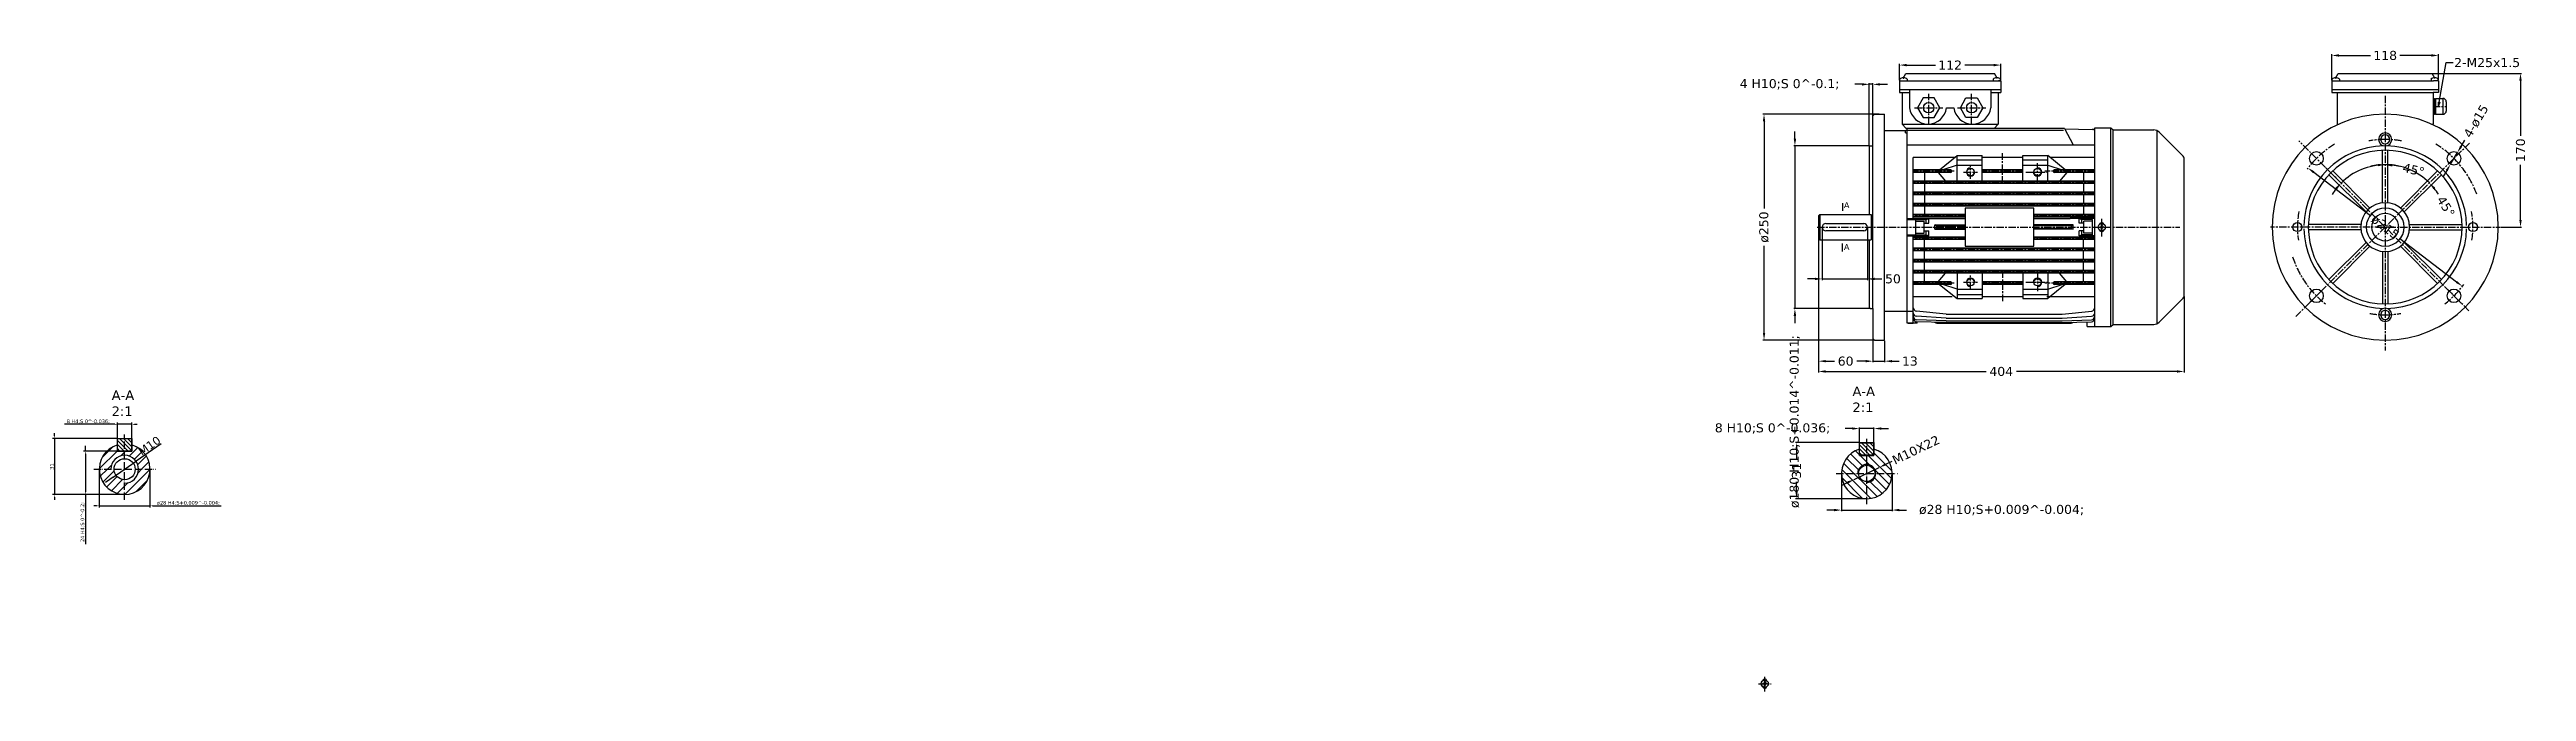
# Model space of a CAD drawing. Header units: millimetres. Extents: x 1885 to 6191, y 5631 to 8432.
# Drawn here: x 3453 to 6191, y 5631 to 6341 of the extents above; entities that cross this region are included whole.
import ezdxf

# ---------------------------------------------------------------- set-up
doc = ezdxf.new("R2010")
doc.units = ezdxf.units.MM
for name, pattern in [('CENTER', [13.208, 8.128, -1.524, 2.032, -1.524]), ('DASHDOT', [11.176, 8.128, -1.524, 0, -1.524]), ('DASHED', [9.652, 8.128, -1.524])]:
    doc.linetypes.add(name, pattern=pattern)
for name, color, linetype in [('AXONIKES1', 1, 'DASHDOT'), ('CAXA0', 7, 'Continuous'), ('CAXA1', 1, 'CENTER'), ('CAXA2', 3, 'DASHED'), ('CAXA3', 7, 'Continuous'), ('CAXA4', 3, 'Continuous'), ('DIASTASEIS', 1, 'Continuous'), ('H_1', 1, 'Continuous'), ('SPEIROMATA', 6, 'Continuous')]:
    doc.layers.add(name, color=color, linetype=linetype)
doc.styles.add('VCDSTYLE14', font='DejaVuSansMono.ttf')
doc.dimstyles.new('VCDDIMSTYLE01', dxfattribs={"dimtxt": 10, "dimasz": 8, "dimexe": 1.25, "dimexo": 0.625, "dimgap": 4.993302, "dimtad": 0, "dimdec": 1, "dimzin": 12, "dimtxsty": 'VCDSTYLE14', "dimsah": 1, "dimcen": 0.09, "dimadec": 1, "dimazin": 3, "dimtfac": 1, "dimtdec": 4, "dimtmove": 0, "dimatfit": 0, "dimfxl": 1, "dimtolj": 1, "dimtzin": 0, "dimarcsym": 0})
doc.dimstyles.new('VCDDIMSTYLE02', dxfattribs={"dimtxt": 10, "dimasz": 8, "dimexe": 1.25, "dimexo": 0.625, "dimgap": 4.993302, "dimtad": 0, "dimdec": 1, "dimzin": 12, "dimtxsty": 'VCDSTYLE14', "dimsah": 1, "dimcen": 0.09, "dimadec": 1, "dimazin": 3, "dimtfac": 1, "dimtdec": 4, "dimtmove": 0, "dimatfit": 0, "dimfxl": 1, "dimtolj": 1, "dimtzin": 0, "dimarcsym": 0})
doc.dimstyles.new('VCDDIMSTYLE03', dxfattribs={"dimtxt": 10, "dimasz": 8, "dimexe": 1.25, "dimexo": 0.625, "dimgap": 4.768922, "dimtad": 0, "dimdec": 1, "dimzin": 12, "dimtxsty": 'VCDSTYLE14', "dimsah": 1, "dimcen": 0.09, "dimadec": 1, "dimazin": 3, "dimtfac": 1, "dimtdec": 4, "dimtmove": 0, "dimatfit": 0, "dimfxl": 1, "dimtolj": 1, "dimtzin": 0, "dimarcsym": 0})
doc.dimstyles.new('VCDDIMSTYLE04', dxfattribs={"dimtxt": 10, "dimasz": 8, "dimexe": 1.25, "dimexo": 0.625, "dimgap": 4.900102, "dimtad": 0, "dimdec": 0, "dimtxsty": 'VCDSTYLE14', "dimsah": 1, "dimcen": 0.09, "dimadec": 0, "dimazin": 2, "dimtfac": 1, "dimtdec": 4, "dimtmove": 0, "dimatfit": 0, "dimfxl": 1, "dimtolj": 1, "dimtzin": 0, "dimarcsym": 0})
doc.dimstyles.new('VCDDIMSTYLE05', dxfattribs={"dimtxt": 10, "dimasz": 8, "dimexe": 1.25, "dimexo": 0.625, "dimgap": 4.6785, "dimtad": 0, "dimdec": 1, "dimzin": 12, "dimtxsty": 'VCDSTYLE14', "dimsah": 1, "dimcen": 0.09, "dimadec": 1, "dimazin": 3, "dimtfac": 1, "dimtdec": 4, "dimtmove": 0, "dimatfit": 0, "dimfxl": 1, "dimtolj": 1, "dimtzin": 0, "dimarcsym": 0})
doc.dimstyles.new('VCDDIMSTYLE06', dxfattribs={"dimtxt": 10, "dimasz": 8, "dimexe": 1.25, "dimexo": 0.625, "dimgap": 4.900093, "dimtad": 0, "dimdec": 0, "dimtxsty": 'VCDSTYLE14', "dimsah": 1, "dimcen": 0.09, "dimadec": 0, "dimazin": 2, "dimtfac": 1, "dimtdec": 4, "dimtmove": 0, "dimatfit": 0, "dimfxl": 1, "dimtolj": 1, "dimtzin": 0, "dimarcsym": 0})
doc.dimstyles.new('VCDDIMSTYLE07', dxfattribs={"dimtxt": 10, "dimasz": 8, "dimexe": 1.25, "dimexo": 0.625, "dimgap": 4.993302, "dimtad": 0, "dimdec": 1, "dimzin": 12, "dimtxsty": 'VCDSTYLE14', "dimsah": 1, "dimcen": 0.09, "dimadec": 1, "dimazin": 3, "dimtfac": 1, "dimtdec": 4, "dimtmove": 0, "dimatfit": 0, "dimfxl": 1, "dimtolj": 1, "dimtzin": 0, "dimarcsym": 0})
doc.dimstyles.new('VCDDIMSTYLE08', dxfattribs={"dimtxt": 4, "dimasz": 3, "dimexe": 2, "dimexo": 0, "dimgap": 0.743437, "dimtad": 1, "dimdec": 1, "dimzin": 12, "dimdsep": 46, "dimtxsty": 'VCDSTYLE14', "dimsah": 1, "dimcen": 0.09, "dimaunit": 1, "dimadec": 3, "dimazin": 3, "dimtfac": 1, "dimtdec": 4, "dimtmove": 0, "dimatfit": 0, "dimfxl": 1, "dimtolj": 1, "dimtzin": 0, "dimarcsym": 0})
doc.dimstyles.new('VCDDIMSTYLE09', dxfattribs={"dimtxt": 4, "dimasz": 3, "dimexe": 2, "dimexo": 0, "dimgap": 0.698455, "dimtad": 1, "dimdec": 1, "dimzin": 12, "dimdsep": 46, "dimtxsty": 'VCDSTYLE14', "dimsah": 1, "dimcen": 0.09, "dimaunit": 1, "dimadec": 3, "dimazin": 3, "dimtfac": 1, "dimtdec": 4, "dimtmove": 0, "dimatfit": 0, "dimfxl": 1, "dimtolj": 1, "dimtzin": 0, "dimarcsym": 0})
doc.dimstyles.new('VCDDIMSTYLE10', dxfattribs={"dimtxt": 9.1, "dimasz": 5.2, "dimexe": 2, "dimexo": 0, "dimgap": 0.97961, "dimtad": 1, "dimdec": 1, "dimzin": 12, "dimdsep": 46, "dimtxsty": 'VCDSTYLE14', "dimsah": 1, "dimcen": 0.09, "dimaunit": 1, "dimadec": 3, "dimazin": 3, "dimtfac": 1, "dimtdec": 4, "dimtmove": 0, "dimatfit": 0, "dimfxl": 1, "dimtolj": 1, "dimtzin": 0, "dimarcsym": 0})
doc.dimstyles.new('VCDDIMSTYLE11', dxfattribs={"dimtxt": 4, "dimasz": 3, "dimexe": 2, "dimexo": 0, "dimgap": 0.541297, "dimtad": 1, "dimdec": 1, "dimzin": 12, "dimdsep": 46, "dimtxsty": 'VCDSTYLE14', "dimsah": 1, "dimcen": 0.09, "dimaunit": 1, "dimadec": 3, "dimazin": 3, "dimtfac": 1, "dimtdec": 4, "dimtmove": 0, "dimatfit": 0, "dimfxl": 1, "dimtolj": 1, "dimtzin": 0, "dimarcsym": 0})
doc.dimstyles.new('VCDDIMSTYLE12', dxfattribs={"dimtxt": 4, "dimasz": 3, "dimexe": 2, "dimexo": 0, "dimgap": 0.614752, "dimtad": 1, "dimdec": 1, "dimzin": 12, "dimdsep": 46, "dimtxsty": 'VCDSTYLE14', "dimsah": 1, "dimcen": 0.09, "dimaunit": 1, "dimadec": 3, "dimazin": 3, "dimtfac": 1, "dimtdec": 4, "dimtmove": 0, "dimatfit": 0, "dimfxl": 1, "dimtolj": 1, "dimtzin": 0, "dimarcsym": 0})
doc.dimstyles.new('VCDDIMSTYLE13', dxfattribs={"dimtxt": 10, "dimasz": 8, "dimexe": 1.25, "dimexo": 0.625, "dimgap": 5.090422, "dimtad": 0, "dimdec": 1, "dimzin": 12, "dimtxsty": 'VCDSTYLE14', "dimsah": 1, "dimcen": 0.09, "dimadec": 1, "dimazin": 3, "dimtfac": 1, "dimtdec": 4, "dimtmove": 0, "dimatfit": 0, "dimfxl": 1, "dimtolj": 1, "dimtzin": 0, "dimarcsym": 0})
doc.dimstyles.new('VCDDIMSTYLE14', dxfattribs={"dimtxt": 10, "dimasz": 8, "dimexe": 1.25, "dimexo": 0.625, "dimgap": 4.768922, "dimtad": 0, "dimdec": 1, "dimzin": 12, "dimtxsty": 'VCDSTYLE14', "dimsah": 1, "dimcen": 0.09, "dimadec": 1, "dimazin": 3, "dimtfac": 1, "dimtdec": 4, "dimtmove": 0, "dimatfit": 0, "dimfxl": 1, "dimtolj": 1, "dimtzin": 0, "dimarcsym": 0})
doc.dimstyles.new('VCDDIMSTYLE15', dxfattribs={"dimtxt": 10, "dimasz": 8, "dimexe": 1.25, "dimexo": 0.625, "dimgap": 4.993302, "dimtad": 0, "dimdec": 1, "dimzin": 12, "dimtxsty": 'VCDSTYLE14', "dimsah": 1, "dimcen": 0.09, "dimadec": 1, "dimazin": 3, "dimtfac": 1, "dimtdec": 4, "dimtmove": 0, "dimatfit": 0, "dimfxl": 1, "dimtolj": 1, "dimtzin": 0, "dimarcsym": 0})
doc.dimstyles.new('VCDDIMSTYLE16', dxfattribs={"dimtxt": 10, "dimasz": 8, "dimexe": 1.25, "dimexo": 0.625, "dimgap": 11.72025, "dimtad": 0, "dimdec": 1, "dimzin": 12, "dimtxsty": 'VCDSTYLE14', "dimsah": 1, "dimcen": 0.09, "dimadec": 1, "dimazin": 3, "dimtfac": 1, "dimtdec": 4, "dimtmove": 0, "dimatfit": 0, "dimfxl": 1, "dimtolj": 1, "dimtzin": 0, "dimarcsym": 0})
doc.dimstyles.new('VCDDIMSTYLE17', dxfattribs={"dimtxt": 10, "dimasz": 8, "dimexe": 1.25, "dimexo": 0.625, "dimgap": 4.993302, "dimtad": 0, "dimdec": 1, "dimzin": 12, "dimtxsty": 'VCDSTYLE14', "dimsah": 1, "dimcen": 0.09, "dimadec": 1, "dimazin": 3, "dimtfac": 1, "dimtdec": 4, "dimtmove": 0, "dimatfit": 0, "dimfxl": 1, "dimtolj": 1, "dimtzin": 0, "dimarcsym": 0})
doc.dimstyles.new('VCDDIMSTYLE18', dxfattribs={"dimtxt": 10, "dimasz": 8, "dimexe": 1.25, "dimexo": 0.625, "dimgap": 4.993302, "dimtad": 0, "dimdec": 1, "dimzin": 12, "dimtxsty": 'VCDSTYLE14', "dimsah": 1, "dimcen": 0.09, "dimadec": 1, "dimazin": 3, "dimtfac": 1, "dimtdec": 4, "dimtmove": 0, "dimatfit": 0, "dimfxl": 1, "dimtolj": 1, "dimtzin": 0, "dimarcsym": 0})
doc.dimstyles.new('VCDDIMSTYLE19', dxfattribs={"dimtxt": 10, "dimasz": 8, "dimexe": 1.25, "dimexo": 0.625, "dimgap": 12.04175, "dimtad": 0, "dimdec": 1, "dimzin": 12, "dimtxsty": 'VCDSTYLE14', "dimsah": 1, "dimcen": 0.09, "dimadec": 1, "dimazin": 3, "dimtfac": 1, "dimtdec": 4, "dimtmove": 0, "dimatfit": 0, "dimfxl": 1, "dimtolj": 1, "dimtzin": 0, "dimarcsym": 0})
doc.dimstyles.new('VCDDIMSTYLE20', dxfattribs={"dimtxt": 10, "dimasz": 8, "dimexe": 1.25, "dimexo": 0.625, "dimgap": 11.72025, "dimtad": 0, "dimdec": 1, "dimzin": 12, "dimtxsty": 'VCDSTYLE14', "dimsah": 1, "dimcen": 0.09, "dimadec": 1, "dimazin": 3, "dimtfac": 1, "dimtdec": 4, "dimtmove": 0, "dimatfit": 0, "dimfxl": 1, "dimtolj": 1, "dimtzin": 0, "dimarcsym": 0})
doc.dimstyles.new('VCDDIMSTYLE21', dxfattribs={"dimtxt": 10, "dimasz": 8, "dimexe": 1.25, "dimexo": 0.625, "dimgap": 4.993302, "dimtad": 0, "dimdec": 1, "dimzin": 12, "dimtxsty": 'VCDSTYLE14', "dimsah": 1, "dimcen": 0.09, "dimadec": 1, "dimazin": 3, "dimtfac": 1, "dimtdec": 4, "dimtmove": 0, "dimatfit": 0, "dimfxl": 1, "dimtolj": 1, "dimtzin": 0, "dimarcsym": 0})
doc.dimstyles.new('VCDDIMSTYLE22', dxfattribs={"dimtxt": 10, "dimasz": 8, "dimexe": 1.25, "dimexo": 0.625, "dimgap": 4.993302, "dimtad": 0, "dimdec": 1, "dimzin": 12, "dimtxsty": 'VCDSTYLE14', "dimsah": 1, "dimcen": 0.09, "dimadec": 1, "dimazin": 3, "dimtfac": 1, "dimtdec": 4, "dimtmove": 0, "dimatfit": 0, "dimfxl": 1, "dimtolj": 1, "dimtzin": 0, "dimarcsym": 0})
doc.dimstyles.new('VCDDIMSTYLE23', dxfattribs={"dimtxt": 10, "dimasz": 8, "dimexe": 1.25, "dimexo": 0.625, "dimgap": 11.94463, "dimtad": 0, "dimdec": 1, "dimzin": 12, "dimtxsty": 'VCDSTYLE14', "dimsah": 1, "dimcen": 0.09, "dimadec": 1, "dimazin": 3, "dimtfac": 1, "dimtdec": 4, "dimtmove": 0, "dimatfit": 0, "dimfxl": 1, "dimtolj": 1, "dimtzin": 0, "dimarcsym": 0})

msp = doc.modelspace()

# ---------------------------------------------------------------- texts
at = {"layer": 'CAXA4', "color": 7, "style": 'VCDSTYLE14'}
for s, height, p in [('A', 6.5, (5436.2, 6165.96)), ('A', 6.5, (5436.2, 6119.65)), ('A-A', 10.5, (5445.66, 5958.05)), ('A-A', 10.5, (3521.47, 5953.73)), ('2:1', 10.5, (3521.43, 5936.04)), ('2:1', 10.5, (5445.62, 5940.36))]:
    msp.add_text(s, height=height, dxfattribs=at).set_placement(p)
at = {"layer": 'DIASTASEIS', "style": 'VCDSTYLE14'}
msp.add_text('2-M25x1.5', height=10, dxfattribs=at).set_placement((6110.71, 6321.91))

# ---------------------------------------------------------------- blocks, each defined once
blk = doc.blocks.new('#POLYLINE')
blk.add_lwpolyline([(3527.8, 5911.1), (3543.8, 5911.1), (3543.8, 5897.1), (3527.8, 5897.1), (3527.8, 5911.1)])
blk = doc.blocks.new('*D9')
at = {"layer": 'Defpoints', "color": 0}
for p in [(3507.8, 5877.1), (3563.8, 5877.1), (3563.8, 5836.6)]:
    blk.add_point(p, dxfattribs=at)
at = {"layer": 'DIASTASEIS', "color": 0, "lineweight": -2}
for p, q in [((3507.8, 5877.1), (3507.8, 5834.6)), ((3563.8, 5877.1), (3563.8, 5834.6)), ((3504.8, 5836.6), (3501.8, 5836.6)), ((3507.8, 5836.6), (3563.8, 5836.6)), ((3566.8, 5836.6), (3642.6, 5836.6))]:
    blk.add_line(p, q, dxfattribs=at)
at = {"layer": 'DIASTASEIS', "color": 0}
for points in [[(3504.8, 5836.1), (3504.8, 5837.1), (3507.8, 5836.6)], [(3566.8, 5837.1), (3566.8, 5836.1), (3563.8, 5836.6)]]:
    blk.add_solid(points, dxfattribs=at)
at = {"layer": 'DIASTASEIS', "color": 0, "insert": (3606.2, 5839.7), "char_height": 4, "attachment_point": 5, "style": 'VCDSTYLE14'}
blk.add_mtext('\\A1;ø28 {H4;S+0.009^ -0.004;}', dxfattribs=at)
blk = doc.blocks.new('*D10')
at = {"layer": 'Defpoints', "color": 0}
for p in [(3527.8, 5911.1), (3458.2, 5849.1), (3535.8, 5849.1)]:
    blk.add_point(p, dxfattribs=at)
at = {"layer": 'DIASTASEIS', "color": 0, "lineweight": -2}
for p, q in [((3458.2, 5914.1), (3458.2, 5917.1)), ((3527.8, 5911.1), (3456.2, 5911.1)), ((3458.2, 5911.1), (3458.2, 5849.1)), ((3535.8, 5849.1), (3456.2, 5849.1)), ((3458.2, 5846.1), (3458.2, 5843.1))]:
    blk.add_line(p, q, dxfattribs=at)
at = {"layer": 'DIASTASEIS', "color": 0}
for points in [[(3457.7, 5914.1), (3458.7, 5914.1), (3458.2, 5911.1)], [(3458.7, 5846.1), (3457.7, 5846.1), (3458.2, 5849.1)]]:
    blk.add_solid(points, dxfattribs=at)
at = {"layer": 'DIASTASEIS', "color": 0, "insert": (3455.4, 5880.1), "char_height": 4, "attachment_point": 5, "rotation": 90, "style": 'VCDSTYLE14'}
blk.add_mtext('\\A1;31', dxfattribs=at)
blk = doc.blocks.new('*D11')
at = {"layer": 'Defpoints', "color": 0}
for p in [(3523.2, 5868.3), (3548.4, 5885.9)]:
    blk.add_point(p, dxfattribs=at)
at = {"layer": 'DIASTASEIS', "color": 0, "lineweight": -2}
for p, q in [((3576, 5905.1), (3548.4, 5885.9)), ((3523.2, 5868.3), (3514.7, 5862.4)), ((3518.9, 5865.4), (3514.7, 5862.4)), ((3523.2, 5868.3), (3548.4, 5885.9))]:
    blk.add_line(p, q, dxfattribs=at)
at = {"layer": 'DIASTASEIS', "color": 0}
for points in [[(3527, 5872), (3528, 5870.6), (3523.2, 5868.3)], [(3544.7, 5882.2), (3543.7, 5883.6), (3548.4, 5885.9)]]:
    blk.add_solid(points, dxfattribs=at)
at = {"layer": 'DIASTASEIS', "color": 0, "insert": (3563.2, 5903.1), "char_height": 9.1, "attachment_point": 5, "rotation": 34.8125, "style": 'VCDSTYLE14'}
blk.add_mtext('\\A1;M10', dxfattribs=at)
blk = doc.blocks.new('*D12')
at = {"layer": 'Defpoints', "color": 0}
for p in [(3527.8, 5897.1), (3492.4, 5849.1), (3535.8, 5849.1)]:
    blk.add_point(p, dxfattribs=at)
at = {"layer": 'DIASTASEIS', "color": 0, "lineweight": -2}
for p, q in [((3527.8, 5897.1), (3490.4, 5897.1)), ((3492.4, 5897.1), (3492.4, 5903.1)), ((3492.4, 5894.1), (3492.4, 5852.1)), ((3535.8, 5849.1), (3490.4, 5849.1)), ((3492.4, 5849.1), (3492.4, 5794.2))]:
    blk.add_line(p, q, dxfattribs=at)
at = {"layer": 'DIASTASEIS', "color": 0}
for points in [[(3492.9, 5894.1), (3491.9, 5894.1), (3492.4, 5897.1)], [(3491.9, 5852.1), (3492.9, 5852.1), (3492.4, 5849.1)]]:
    blk.add_solid(points, dxfattribs=at)
at = {"layer": 'DIASTASEIS', "color": 0, "insert": (3489.4, 5818.6), "char_height": 4, "attachment_point": 5, "rotation": 90, "style": 'VCDSTYLE14'}
blk.add_mtext('\\A1;24 {H4;S 0^ -0.2;}', dxfattribs=at)
blk = doc.blocks.new('*D13')
at = {"layer": 'Defpoints', "color": 0}
for p in [(3527.8, 5926.8), (3527.8, 5911.1), (3543.8, 5911.1)]:
    blk.add_point(p, dxfattribs=at)
at = {"layer": 'DIASTASEIS', "color": 0, "lineweight": -2}
for p, q in [((3524.8, 5926.8), (3469.4, 5926.8)), ((3527.8, 5911.1), (3527.8, 5928.8)), ((3543.8, 5926.8), (3527.8, 5926.8)), ((3543.8, 5911.1), (3543.8, 5928.8)), ((3546.8, 5926.8), (3549.8, 5926.8))]:
    blk.add_line(p, q, dxfattribs=at)
at = {"layer": 'DIASTASEIS', "color": 0}
for points in [[(3524.8, 5926.3), (3524.8, 5927.3), (3527.8, 5926.8)], [(3546.8, 5927.3), (3546.8, 5926.3), (3543.8, 5926.8)]]:
    blk.add_solid(points, dxfattribs=at)
at = {"layer": 'DIASTASEIS', "color": 0, "insert": (3495.6, 5929.8), "char_height": 4, "attachment_point": 5, "style": 'VCDSTYLE14'}
blk.add_mtext('\\A1;8 {H4;S 0^ -0.036;}', dxfattribs=at)
blk = doc.blocks.new('CAXBLOCK975')
at = {"layer": 'CAXA0', "color": 1}
for p, q in [((-4467.2, -1025.9), (-4447.2, -1005.9)), ((-4464, -1013.3), (-4452.3, -1001.6)), ((-4443.4, -1011.6), (-4439.2, -1007.4)), ((-4439.2, -1007.4), (-4438.2, -1006.4)), ((-4434.2, -1011.8), (-4424.8, -1002.4)), ((-4428.4, -1015.4), (-4419.5, -1006.5)), ((-4424.7, -1021.2), (-4415.3, -1011.8)), ((-4466.1, -1034.2), (-4458.2, -1026.4)), ((-4463.2, -1040.8), (-4450.7, -1028.3)), ((-4459.1, -1046.1), (-4447.5, -1034.6)), ((-4458.2, -1026.4), (-4454, -1022.2)), ((-4453.8, -1050.3), (-4441.4, -1037.8)), ((-4439.1, -1054.4), (-4411.2, -1026.5)), ((-4426.7, -1051.4), (-4414.2, -1038.9)), ((-4424.3, -1030.2), (-4420.5, -1026.4)), ((-4420.5, -1026.4), (-4412.4, -1018.3)), ((-4447.3, -1053.2), (-4439.2, -1045.1)), ((-4439.2, -1045.1), (-4435.4, -1041.2))]:
    blk.add_line(p, q, dxfattribs=at)
blk = doc.blocks.new('*D1')
at = {"layer": 'Defpoints', "color": 0}
for p in [(6093.5, 6334.7), (5975.5, 6306.9), (6093.5, 6306.9)]:
    blk.add_point(p, dxfattribs=at)
at = {"layer": 'DIASTASEIS', "color": 0, "lineweight": -2}
for p, q in [((5975.5, 6307.5), (5975.5, 6336)), ((5983.5, 6334.7), (6018.4, 6334.7)), ((6085.5, 6334.7), (6050.6, 6334.7)), ((6093.5, 6307.5), (6093.5, 6336))]:
    blk.add_line(p, q, dxfattribs=at)
at = {"layer": 'DIASTASEIS', "color": 0}
for points in [[(5983.5, 6336.1), (5983.5, 6333.4), (5975.5, 6334.7)], [(6085.5, 6333.4), (6085.5, 6336.1), (6093.5, 6334.7)]]:
    blk.add_solid(points, dxfattribs=at)
at = {"layer": 'DIASTASEIS', "color": 0, "insert": (6034.5, 6334.7), "char_height": 10, "attachment_point": 5, "style": 'VCDSTYLE14'}
blk.add_mtext('\\A1;118', dxfattribs=at)
blk = doc.blocks.new('*D2')
at = {"layer": 'Defpoints', "color": 0}
for p in [(6083.4, 6314.9), (6161.3, 6144.9), (6184.1, 6144.9)]:
    blk.add_point(p, dxfattribs=at)
at = {"layer": 'DIASTASEIS', "color": 0, "lineweight": -2}
for p, q in [((6084, 6314.9), (6185.3, 6314.9)), ((6184.1, 6306.9), (6184.1, 6246)), ((6184.1, 6152.9), (6184.1, 6213.7)), ((6162, 6144.9), (6185.3, 6144.9))]:
    blk.add_line(p, q, dxfattribs=at)
at = {"layer": 'DIASTASEIS', "color": 0}
for points in [[(6185.4, 6306.9), (6182.7, 6306.9), (6184.1, 6314.9)], [(6182.7, 6152.9), (6185.4, 6152.9), (6184.1, 6144.9)]]:
    blk.add_solid(points, dxfattribs=at)
at = {"layer": 'DIASTASEIS', "color": 0, "insert": (6184.1, 6229.9), "char_height": 10, "attachment_point": 5, "rotation": 90, "style": 'VCDSTYLE14'}
blk.add_mtext('\\A1;170', dxfattribs=at)
blk = doc.blocks.new('*D3')
at = {"layer": 'Defpoints', "color": 0}
for p in [(5949.2, 6210.3), (6119.8, 6079.4)]:
    blk.add_point(p, dxfattribs=at)
at = {"layer": 'DIASTASEIS', "color": 0, "lineweight": -2}
for p, q in [((6018.2, 6157.4), (5955.6, 6205.4)), ((6050.8, 6132.3), (6113.4, 6084.3))]:
    blk.add_line(p, q, dxfattribs=at)
at = {"layer": 'DIASTASEIS', "color": 0}
for points in [[(5956.4, 6206.5), (5954.7, 6204.4), (5949.2, 6210.3)], [(6112.6, 6083.2), (6114.2, 6085.3), (6119.8, 6079.4)]]:
    blk.add_solid(points, dxfattribs=at)
at = {"layer": 'DIASTASEIS', "color": 0, "insert": (6034.5, 6144.9), "char_height": 10, "attachment_point": 5, "rotation": 322.4881, "style": 'VCDSTYLE14'}
blk.add_mtext('\\A1;ø215', dxfattribs=at)
blk = doc.blocks.new('*D4')
at = {"layer": 'Defpoints', "color": 0}
for p in [(6034.5, 6290.2), (6127.5, 6237.9), (6052.4, 6211.6), (5935.6, 6045.9), (6034.5, 6008.6)]:
    blk.add_point(p, dxfattribs=at)
at = {"layer": 'DIASTASEIS', "color": 0, "lineweight": -2}
for start, end in [(96.637, 103.274), (45, 90), (31.726, 38.363)]:
    blk.add_arc((6034.5, 6144.9), 69.1, start, end, dxfattribs=at)
at = {"layer": 'DIASTASEIS', "color": 0}
for points in [[(6026.6, 6212.2), (6026.4, 6214.8), (6034.5, 6214)], [(6089.7, 6188.6), (6087.7, 6186.9), (6083.3, 6193.7)]]:
    blk.add_solid(points, dxfattribs=at)
at = {"layer": 'DIASTASEIS', "color": 0, "insert": (6101.6, 6167.6), "char_height": 10, "attachment_point": 5, "rotation": 301.726, "style": 'VCDSTYLE14'}
blk.add_mtext('45°', dxfattribs=at)
blk = doc.blocks.new('*D5')
at = {"layer": 'Defpoints', "color": 0}
for p in [(6114.3, 6227.3), (6106.7, 6214.4)]:
    blk.add_point(p, dxfattribs=at)
at = {"layer": 'DIASTASEIS', "color": 0, "lineweight": -2}
for p, q in [((6106.7, 6214.4), (6114.3, 6227.3)), ((6118.4, 6234.2), (6122.5, 6241.1)), ((6102.6, 6207.6), (6098.5, 6200.7))]:
    blk.add_line(p, q, dxfattribs=at)
at = {"layer": 'DIASTASEIS', "color": 0}
for points in [[(6117.3, 6234.9), (6119.6, 6233.5), (6114.3, 6227.3)], [(6103.7, 6206.9), (6101.4, 6208.2), (6106.7, 6214.4)]]:
    blk.add_solid(points, dxfattribs=at)
at = {"layer": 'DIASTASEIS', "color": 0, "insert": (6135, 6262), "char_height": 10, "attachment_point": 5, "rotation": 59.2054, "style": 'VCDSTYLE14'}
blk.add_mtext('\\A1;4-ø15', dxfattribs=at)
blk = doc.blocks.new('*D6')
at = {"layer": 'Defpoints', "color": 0}
for p in [(6034.5, 6290.2), (5949.7, 6229.7), (5968.2, 6211.2), (6000, 6204.5), (6034.5, 6008.6)]:
    blk.add_point(p, dxfattribs=at)
at = {"layer": 'DIASTASEIS', "color": 0, "lineweight": -2}
blk.add_line((5968.6, 6210.7), (5986.7, 6192.7), dxfattribs=at)
for start, end in [(141.6574, 148.3148), (90, 135), (76.6852, 83.3426)]:
    blk.add_arc((6034.5, 6144.9), 68.9, start, end, dxfattribs=at)
at = {"layer": 'DIASTASEIS', "color": 0}
for points in [[(5981.4, 6186.7), (5979.5, 6188.5), (5985.8, 6193.6)], [(6042.5, 6214.6), (6042.4, 6211.9), (6034.5, 6213.7)]]:
    blk.add_solid(points, dxfattribs=at)
at = {"layer": 'DIASTASEIS', "color": 0, "insert": (6065.9, 6208.2), "char_height": 10, "attachment_point": 5, "rotation": 346.6852, "style": 'VCDSTYLE14'}
blk.add_mtext('45°', dxfattribs=at)
blk = doc.blocks.new('*D7')
at = {"layer": 'Defpoints', "color": 0}
for p in [(5408.1, 6132.4), (5812.2, 6068.6), (5408.1, 5985.2)]:
    blk.add_point(p, dxfattribs=at)
at = {"layer": 'DIASTASEIS', "color": 0, "lineweight": -2}
for p, q in [((5408.1, 6131.7), (5408.1, 5984)), ((5812.2, 6068), (5812.2, 5984)), ((5416.1, 5985.2), (5593.4, 5985.2)), ((5804.2, 5985.2), (5626.9, 5985.2))]:
    blk.add_line(p, q, dxfattribs=at)
at = {"layer": 'DIASTASEIS', "color": 0}
for points in [[(5416.1, 5986.6), (5416.1, 5983.9), (5408.1, 5985.2)], [(5804.2, 5983.9), (5804.2, 5986.6), (5812.2, 5985.2)]]:
    blk.add_solid(points, dxfattribs=at)
at = {"layer": 'DIASTASEIS', "color": 0, "insert": (5610.1, 5985.2), "char_height": 10, "attachment_point": 5, "style": 'VCDSTYLE14'}
blk.add_mtext('\\A1;404', dxfattribs=at)
blk = doc.blocks.new('*D15')
at = {"layer": 'Defpoints', "color": 0}
for p in [(5497.6, 6306.9), (5609.6, 6324.1), (5609.6, 6306.9)]:
    blk.add_point(p, dxfattribs=at)
at = {"layer": 'DIASTASEIS', "color": 0, "lineweight": -2}
for p, q in [((5497.6, 6307.5), (5497.6, 6325.3)), ((5609.6, 6307.5), (5609.6, 6325.3)), ((5505.6, 6324.1), (5537.6, 6324.1)), ((5601.6, 6324.1), (5569.7, 6324.1))]:
    blk.add_line(p, q, dxfattribs=at)
at = {"layer": 'DIASTASEIS', "color": 0}
for points in [[(5505.6, 6325.4), (5505.6, 6322.7), (5497.6, 6324.1)], [(5601.6, 6322.7), (5601.6, 6325.4), (5609.6, 6324.1)]]:
    blk.add_solid(points, dxfattribs=at)
at = {"layer": 'DIASTASEIS', "color": 0, "insert": (5553.6, 6324.1), "char_height": 10, "attachment_point": 5, "style": 'VCDSTYLE14'}
blk.add_mtext('\\A1;112', dxfattribs=at)
blk = doc.blocks.new('*D16')
at = {"layer": 'Defpoints', "color": 0}
for p in [(5475.6, 6269.9), (5347.9, 6019.9), (5470.2, 6019.9)]:
    blk.add_point(p, dxfattribs=at)
at = {"layer": 'DIASTASEIS', "color": 0, "lineweight": -2}
for p, q in [((5475, 6269.9), (5346.6, 6269.9)), ((5347.9, 6261.9), (5347.9, 6165.5)), ((5347.9, 6027.9), (5347.9, 6124.2)), ((5469.5, 6019.9), (5346.6, 6019.9))]:
    blk.add_line(p, q, dxfattribs=at)
at = {"layer": 'DIASTASEIS', "color": 0}
for points in [[(5349.2, 6261.9), (5346.6, 6261.9), (5347.9, 6269.9)], [(5346.6, 6027.9), (5349.2, 6027.9), (5347.9, 6019.9)]]:
    blk.add_solid(points, dxfattribs=at)
at = {"layer": 'DIASTASEIS', "color": 0, "insert": (5347.9, 6144.9), "char_height": 10, "attachment_point": 5, "rotation": 90, "style": 'VCDSTYLE14'}
blk.add_mtext('\\A1;ø250', dxfattribs=at)
blk = doc.blocks.new('*D17')
at = {"layer": 'Defpoints', "color": 0}
for p in [(5468.2, 6021.9), (5481.2, 6019.9), (5481.2, 5996.6)]:
    blk.add_point(p, dxfattribs=at)
at = {"layer": 'DIASTASEIS', "color": 0, "lineweight": -2}
for p, q in [((5460.2, 5996.6), (5452.2, 5996.6)), ((5468.2, 6021.2), (5468.2, 5995.4)), ((5468.2, 5996.6), (5481.2, 5996.6)), ((5481.2, 6019.2), (5481.2, 5995.4)), ((5489.2, 5996.6), (5497.2, 5996.6))]:
    blk.add_line(p, q, dxfattribs=at)
at = {"layer": 'DIASTASEIS', "color": 0}
for points in [[(5460.2, 5995.3), (5460.2, 5997.9), (5468.2, 5996.6)], [(5489.2, 5997.9), (5489.2, 5995.3), (5481.2, 5996.6)]]:
    blk.add_solid(points, dxfattribs=at)
at = {"layer": 'DIASTASEIS', "color": 0, "insert": (5509.1, 5996.6), "char_height": 10, "attachment_point": 5, "style": 'VCDSTYLE14'}
blk.add_mtext('\\A1;13', dxfattribs=at)
blk = doc.blocks.new('*D18')
at = {"layer": 'Defpoints', "color": 0}
for p in [(5464.9, 6234.7), (5382, 6054.7), (5465.2, 6054.7)]:
    blk.add_point(p, dxfattribs=at)
at = {"layer": 'DIASTASEIS', "color": 0, "lineweight": -2}
for p, q in [((5382, 6242.7), (5382, 6250.7)), ((5464.3, 6234.7), (5380.8, 6234.7)), ((5382, 6234.7), (5382, 6054.7)), ((5464.5, 6054.7), (5380.8, 6054.7)), ((5382, 6046.7), (5382, 6038.7))]:
    blk.add_line(p, q, dxfattribs=at)
at = {"layer": 'DIASTASEIS', "color": 0}
for points in [[(5380.7, 6242.7), (5383.4, 6242.7), (5382, 6234.7)], [(5383.4, 6046.7), (5380.7, 6046.7), (5382, 6054.7)]]:
    blk.add_solid(points, dxfattribs=at)
at = {"layer": 'DIASTASEIS', "color": 0, "insert": (5382, 5929.7), "char_height": 10, "attachment_point": 5, "rotation": 90, "style": 'VCDSTYLE14'}
blk.add_mtext('\\A1;ø180 {H10;S+0.014^ -0.011;}', dxfattribs=at)
blk = doc.blocks.new('*D19')
at = {"layer": 'Defpoints', "color": 0}
for p in [(5412.1, 6144.9), (5462.1, 6144.9), (5462.1, 6087.6)]:
    blk.add_point(p, dxfattribs=at)
at = {"layer": 'DIASTASEIS', "color": 0, "lineweight": -2}
for p, q in [((5412.1, 6144.2), (5412.1, 6086.3)), ((5462.1, 6144.2), (5462.1, 6086.3)), ((5404.1, 6087.6), (5396.1, 6087.6)), ((5412.1, 6087.6), (5462.1, 6087.6)), ((5470.1, 6087.6), (5478.1, 6087.6))]:
    blk.add_line(p, q, dxfattribs=at)
at = {"layer": 'DIASTASEIS', "color": 0}
for points in [[(5404.1, 6086.2), (5404.1, 6088.9), (5412.1, 6087.6)], [(5470.1, 6088.9), (5470.1, 6086.2), (5462.1, 6087.6)]]:
    blk.add_solid(points, dxfattribs=at)
at = {"layer": 'DIASTASEIS', "color": 0, "insert": (5490.4, 6087.6), "char_height": 10, "attachment_point": 5, "style": 'VCDSTYLE14'}
blk.add_mtext('\\A1;50', dxfattribs=at)
blk = doc.blocks.new('*D20')
at = {"layer": 'Defpoints', "color": 0}
for p in [(5408.1, 6132.4), (5468.2, 6021.9), (5468.2, 5996.6)]:
    blk.add_point(p, dxfattribs=at)
at = {"layer": 'DIASTASEIS', "color": 0, "lineweight": -2}
for p, q in [((5408.1, 6131.7), (5408.1, 5995.4)), ((5416.1, 5996.6), (5425.8, 5996.6)), ((5460.2, 5996.6), (5450.5, 5996.6)), ((5468.2, 6021.2), (5468.2, 5995.4))]:
    blk.add_line(p, q, dxfattribs=at)
at = {"layer": 'DIASTASEIS', "color": 0}
for points in [[(5416.1, 5997.9), (5416.1, 5995.3), (5408.1, 5996.6)], [(5460.2, 5995.3), (5460.2, 5997.9), (5468.2, 5996.6)]]:
    blk.add_solid(points, dxfattribs=at)
at = {"layer": 'DIASTASEIS', "color": 0, "insert": (5438.1, 5996.6), "char_height": 10, "attachment_point": 5, "style": 'VCDSTYLE14'}
blk.add_mtext('\\A1;60', dxfattribs=at)
blk = doc.blocks.new('*D21')
at = {"layer": 'Defpoints', "color": 0}
for p in [(5464.2, 6302.8), (5468.2, 6267.9), (5464.2, 6234)]:
    blk.add_point(p, dxfattribs=at)
at = {"layer": 'DIASTASEIS', "color": 0, "lineweight": -2}
for p, q in [((5456.2, 6302.8), (5448.2, 6302.8)), ((5464.2, 6234.6), (5464.2, 6304)), ((5468.2, 6302.8), (5464.2, 6302.8)), ((5468.2, 6268.5), (5468.2, 6304)), ((5476.2, 6302.8), (5484.2, 6302.8))]:
    blk.add_line(p, q, dxfattribs=at)
at = {"layer": 'DIASTASEIS', "color": 0}
for points in [[(5456.2, 6301.4), (5456.2, 6304.1), (5464.2, 6302.8)], [(5476.2, 6304.1), (5476.2, 6301.4), (5468.2, 6302.8)]]:
    blk.add_solid(points, dxfattribs=at)
at = {"layer": 'DIASTASEIS', "color": 0, "insert": (5376.1, 6302.8), "char_height": 10, "attachment_point": 5, "style": 'VCDSTYLE14'}
blk.add_mtext('\\A1;4 {H10;S 0^ -0.1;}', dxfattribs=at)
blk = doc.blocks.new('#POLYLINE(1)')
blk.add_lwpolyline([(5453.4, 5906.5), (5469.4, 5906.5), (5469.4, 5892.5), (5453.4, 5892.5), (5453.4, 5906.5)])
blk = doc.blocks.new('*D23')
at = {"layer": 'Defpoints', "color": 0}
for p in [(5433.4, 5872.5), (5489.4, 5872.5), (5489.4, 5831.9)]:
    blk.add_point(p, dxfattribs=at)
at = {"layer": 'DIASTASEIS', "color": 0, "lineweight": -2}
for p, q in [((5433.4, 5871.8), (5433.4, 5830.7)), ((5489.4, 5871.8), (5489.4, 5830.7)), ((5425.4, 5831.9), (5417.4, 5831.9)), ((5433.4, 5831.9), (5489.4, 5831.9)), ((5497.4, 5831.9), (5505.4, 5831.9))]:
    blk.add_line(p, q, dxfattribs=at)
at = {"layer": 'DIASTASEIS', "color": 0}
for points in [[(5425.4, 5830.6), (5425.4, 5833.3), (5433.4, 5831.9)], [(5497.4, 5833.3), (5497.4, 5830.6), (5489.4, 5831.9)]]:
    blk.add_solid(points, dxfattribs=at)
at = {"layer": 'DIASTASEIS', "color": 0, "insert": (5610.4, 5831.9), "char_height": 10, "attachment_point": 5, "style": 'VCDSTYLE14'}
blk.add_mtext('\\A1;ø28 {H10;S+0.009^ -0.004;}', dxfattribs=at)
blk = doc.blocks.new('*D24')
at = {"layer": 'Defpoints', "color": 0}
for p in [(5453.4, 5906.5), (5383.8, 5844.5), (5461.4, 5844.5)]:
    blk.add_point(p, dxfattribs=at)
at = {"layer": 'DIASTASEIS', "color": 0, "lineweight": -2}
for p, q in [((5452.8, 5906.5), (5382.6, 5906.5)), ((5383.8, 5898.5), (5383.8, 5887.8)), ((5383.8, 5852.5), (5383.8, 5863.1)), ((5460.8, 5844.5), (5382.6, 5844.5))]:
    blk.add_line(p, q, dxfattribs=at)
at = {"layer": 'DIASTASEIS', "color": 0}
for points in [[(5385.1, 5898.5), (5382.5, 5898.5), (5383.8, 5906.5)], [(5382.5, 5852.5), (5385.1, 5852.5), (5383.8, 5844.5)]]:
    blk.add_solid(points, dxfattribs=at)
at = {"layer": 'DIASTASEIS', "color": 0, "insert": (5383.8, 5875.5), "char_height": 10, "attachment_point": 5, "rotation": 90, "style": 'VCDSTYLE14'}
blk.add_mtext('\\A1;31', dxfattribs=at)
blk = doc.blocks.new('*D25')
at = {"layer": 'Defpoints', "color": 0}
for p in [(5447.6, 5865.8), (5475.3, 5879.1)]:
    blk.add_point(p, dxfattribs=at)
at = {"layer": 'DIASTASEIS', "color": 0, "lineweight": -2}
for p, q in [((5440.4, 5862.4), (5433.2, 5858.9)), ((5447.6, 5865.8), (5475.3, 5879.1)), ((5482.5, 5882.6), (5489.7, 5886))]:
    blk.add_line(p, q, dxfattribs=at)
at = {"layer": 'DIASTASEIS', "color": 0}
for points in [[(5440.9, 5861.2), (5439.8, 5863.6), (5447.6, 5865.8)], [(5481.9, 5883.8), (5483.1, 5881.4), (5475.3, 5879.1)]]:
    blk.add_solid(points, dxfattribs=at)
at = {"layer": 'DIASTASEIS', "color": 0, "insert": (5515.8, 5898.5), "char_height": 10, "attachment_point": 5, "rotation": 25.6046, "style": 'VCDSTYLE14'}
blk.add_mtext('\\A1;M10X22', dxfattribs=at)
blk = doc.blocks.new('*D26')
at = {"layer": 'Defpoints', "color": 0}
for p in [(5453.4, 5922.1), (5453.4, 5906.5), (5469.4, 5906.5)]:
    blk.add_point(p, dxfattribs=at)
at = {"layer": 'DIASTASEIS', "color": 0, "lineweight": -2}
for p, q in [((5445.4, 5922.1), (5437.4, 5922.1)), ((5453.4, 5907.1), (5453.4, 5923.4)), ((5469.4, 5922.1), (5453.4, 5922.1)), ((5469.4, 5907.1), (5469.4, 5923.4)), ((5477.4, 5922.1), (5485.4, 5922.1))]:
    blk.add_line(p, q, dxfattribs=at)
at = {"layer": 'DIASTASEIS', "color": 0}
for points in [[(5445.4, 5920.8), (5445.4, 5923.4), (5453.4, 5922.1)], [(5477.4, 5923.4), (5477.4, 5920.8), (5469.4, 5922.1)]]:
    blk.add_solid(points, dxfattribs=at)
at = {"layer": 'DIASTASEIS', "color": 0, "insert": (5357.3, 5922.1), "char_height": 10, "attachment_point": 5, "style": 'VCDSTYLE14'}
blk.add_mtext('\\A1;8 {H10;S 0^ -0.036;}', dxfattribs=at)

# ---------------------------------------------------------------- dimensions: what is measured, and where the dimension line sits
at = {"layer": 'DIASTASEIS'}
for base, p1, p2, angle, text, dimstyle, override, picture, middle in [((5464.16, 6302.78), (5468.16, 6267.85), (5464.16, 6233.98), 180, '4 {H10;S 0^ -0.1;}', 'VCDDIMSTYLE19', {"dimpost": 'TH<>'}, '*D21', (5376.12, 6302.78)), ((5347.89, 6019.85), (5475.61, 6269.85), (5470.16, 6019.85), 90, 'ø250', 'VCDDIMSTYLE14', {"dimpost": 'ø<>'}, '*D16', (5347.89, 6144.85)), ((5382.04, 6054.73), (5464.91, 6234.73), (5465.16, 6054.73), 90, 'ø180 {H10;S+0.014^ -0.011;}', 'VCDDIMSTYLE16', {"dimpost": 'ø<>'}, '*D18', (5382.04, 5929.67))]:
    dim = msp.add_linear_dim(base=base, p1=p1, p2=p2, angle=angle, text=text, dimstyle=dimstyle, override=override, dxfattribs=at)
    dim.commit()
    dim.dimension.update_dxf_attribs({"geometry": picture, "text_midpoint": middle})
for base, p1, p2, text, dimstyle, picture, middle in [((5609.63, 6324.08), (5497.63, 6306.85), (5609.63, 6306.85), '112', 'VCDDIMSTYLE13', '*D15', (5553.63, 6324.08)), ((6093.48, 6334.75), (5975.48, 6306.85), (6093.48, 6306.85), '118', 'VCDDIMSTYLE01', '*D1', (6034.48, 6334.75)), ((5462.11, 6087.55), (5412.11, 6144.85), (5462.11, 6144.85), '50', 'VCDDIMSTYLE17', '*D19', (5490.44, 6087.55)), ((5468.16, 5996.61), (5408.14, 6132.35), (5468.16, 6021.85), '60', 'VCDDIMSTYLE18', '*D20', (5438.15, 5996.61)), ((5481.16, 5996.61), (5468.16, 6021.85), (5481.16, 6019.85), '13', 'VCDDIMSTYLE15', '*D17', (5509.07, 5996.61))]:
    dim = msp.add_linear_dim(base=base, p1=p1, p2=p2, text=text, dimstyle=dimstyle, dxfattribs=at)
    dim.commit()
    dim.dimension.update_dxf_attribs({"geometry": picture, "text_midpoint": middle})
for base, p1, p2, text, dimstyle, picture, middle in [((6184.07, 6144.85), (6083.36, 6314.85), (6161.34, 6144.85), '170', 'VCDDIMSTYLE02', '*D2', (6184.07, 6229.85)), ((3458.18, 5849.11), (3527.81, 5911.11), (3535.81, 5849.11), '31', 'VCDDIMSTYLE09', '*D10', (3455.41, 5880.11)), ((3492.39, 5849.11), (3527.81, 5897.11), (3535.81, 5849.11), '24 {H4;S 0^ -0.2;}', 'VCDDIMSTYLE11', '*D12', (3489.43, 5818.64)), ((5383.81, 5844.46), (5453.44, 5906.46), (5461.44, 5844.46), '31', 'VCDDIMSTYLE21', '*D24', (5383.81, 5875.46))]:
    dim = msp.add_linear_dim(base=base, p1=p1, p2=p2, angle=90, text=text, dimstyle=dimstyle, dxfattribs=at)
    dim.commit()
    dim.dimension.update_dxf_attribs({"geometry": picture, "text_midpoint": middle})
for base, line2, dimstyle, picture, middle in [((6052.37, 6211.6), ((6127.5, 6237.87), (5935.56, 6045.93)), 'VCDDIMSTYLE04', '*D4', (6101.64, 6167.63)), ((6000.04, 6204.51), ((5968.18, 6211.15), (5949.68, 6229.65)), 'VCDDIMSTYLE06', '*D6', (6065.86, 6208.22))]:
    dim = msp.add_angular_dim_2l(base=base, line1=((6034.48, 6008.56), (6034.48, 6290.24)), line2=line2, text='45°', dimstyle=dimstyle, dxfattribs=at)
    dim.commit()
    dim.dimension.update_dxf_attribs({"geometry": picture, "text_midpoint": middle})
for p1, p2, text, dimstyle, picture, middle in [((6106.66, 6214.42), (6114.34, 6227.31), '4-ø15', 'VCDDIMSTYLE05', '*D5', (6135.04, 6262.04)), ((6119.75, 6079.39), (5949.21, 6210.31), 'ø215', 'VCDDIMSTYLE03', '*D3', (6034.48, 6144.85))]:
    dim = msp.add_diameter_dim_2p(p1=p1, p2=p2, text=text, dimstyle=dimstyle, dxfattribs=at)
    dim.commit()
    dim.dimension.update_dxf_attribs({"geometry": picture, "text_midpoint": middle})
dim = msp.add_linear_dim(base=(5408.14, 5985.24), p1=(5812.16, 6068.59), p2=(5408.14, 6132.35), dimstyle='VCDDIMSTYLE07', dxfattribs=at)
dim.commit()
dim.dimension.update_dxf_attribs({"geometry": '*D7', "text_midpoint": (5610.15, 5985.24)})
for base, p1, p2, text, dimstyle, override, picture, middle in [((5453.44, 5922.11), (5469.44, 5906.46), (5453.44, 5906.46), '8 {H10;S 0^ -0.036;}', 'VCDDIMSTYLE23', {"dimpost": 'TH<>'}, '*D26', (5357.34, 5922.11)), ((3527.81, 5926.76), (3543.81, 5911.11), (3527.81, 5911.11), '8 {H4;S 0^ -0.036;}', 'VCDDIMSTYLE12', {"dimpost": 'TH<>'}, '*D13', (3495.59, 5929.8)), ((3563.81, 5836.58), (3507.81, 5877.11), (3563.81, 5877.11), 'ø28 {H4;S+0.009^ -0.004;}', 'VCDDIMSTYLE08', {"dimpost": 'ø<>'}, '*D9', (3606.19, 5839.74)), ((5489.44, 5831.92), (5433.44, 5872.46), (5489.44, 5872.46), 'ø28 {H10;S+0.009^ -0.004;}', 'VCDDIMSTYLE20', {"dimpost": 'ø<>'}, '*D23', (5610.37, 5831.92))]:
    dim = msp.add_linear_dim(base=base, p1=p1, p2=p2, text=text, dimstyle=dimstyle, override=override, dxfattribs=at)
    dim.commit()
    dim.dimension.update_dxf_attribs({"geometry": picture, "text_midpoint": middle})
for p1, p2, text, dimstyle, picture, middle in [((3523.19, 5868.34), (3548.43, 5885.89), 'M10', 'VCDDIMSTYLE10', '*D11', (3563.22, 5903.12)), ((5447.58, 5865.82), (5475.3, 5879.1), 'M10X22', 'VCDDIMSTYLE22', '*D25', (5515.79, 5898.5))]:
    dim = msp.add_diameter_dim_2p(p1=p1, p2=p2, text=text, dimstyle=dimstyle, override={"dimpost": 'M<>'}, dxfattribs=at)
    dim.commit()
    dim.dimension.update_dxf_attribs({"geometry": picture, "text_midpoint": middle})

# ---------------------------------------------------------------- hatches: boundary and pattern name
at = {"layer": 'DIASTASEIS'}
h = msp.add_hatch(dxfattribs=at)
h.set_pattern_fill('_USER', color=256, style=0, pattern_type=0)
h.set_pattern_definition([(0, (0, 0), (0, 0.1), [])])
h.paths.add_polyline_path([(6094.83, 6282.95), (6093.49, 6279.12), (6093.51, 6283.17)])
at = {"layer": 'H_1'}
h = msp.add_hatch(dxfattribs=at)
h.set_pattern_fill('_USER', color=256, style=0, pattern_type=0)
h.set_pattern_definition([(135, (-1782.5252, 847.042), (-2.245064, -2.245064), [])])
h.paths.add_polyline_path([(3527.81, 5911.11), (3543.81, 5911.11), (3543.81, 5897.11), (3527.81, 5897.11)])
h = msp.add_hatch(dxfattribs=at)
h.set_pattern_fill('_USER', color=256, style=0, pattern_type=0)
h.set_pattern_definition([(135, (2774.3045, -57.771), (-4.490128, -4.490128), [])])
edge = h.paths.add_edge_path()
edge.add_line((5469.44, 5899.29), (5469.44, 5892.46))
edge.add_line((5469.44, 5892.46), (5461.44, 5892.46))
edge.add_line((5461.44, 5892.46), (5461.44, 5882.46))
edge.add_arc((5461.44, 5872.46), 10, 0, 90, ccw=False)
edge.add_line((5471.44, 5872.46), (5489.44, 5872.46))
edge.add_arc((5461.44, 5872.46), 28, 0, 73.39845)
edge = h.paths.add_edge_path()
edge.add_line((5461.44, 5892.46), (5453.44, 5892.46))
edge.add_line((5453.44, 5892.46), (5453.44, 5899.29))
edge.add_arc((5461.44, 5872.46), 28, 106.60155, 180)
edge.add_line((5433.44, 5872.46), (5451.44, 5872.46))
edge.add_arc((5461.44, 5872.46), 10, 90, 180, ccw=False)
edge.add_line((5461.44, 5882.46), (5461.44, 5892.46))
edge = h.paths.add_edge_path()
edge.add_arc((5461.44, 5872.46), 9, 180, 270)
edge.add_line((5461.44, 5863.46), (5461.44, 5844.46))
edge.add_arc((5461.44, 5872.46), 28, 180, 270, ccw=False)
edge.add_line((5433.44, 5872.46), (5452.44, 5872.46))
edge = h.paths.add_edge_path()
edge.add_line((5489.44, 5872.46), (5471.44, 5872.46))
edge.add_arc((5461.44, 5872.46), 10, 270, 360, ccw=False)
edge.add_line((5461.44, 5862.46), (5461.44, 5844.46))
edge.add_arc((5461.44, 5872.46), 28, 270, 360)
h = msp.add_hatch(dxfattribs=at)
h.set_pattern_fill('_USER', color=256, style=0, pattern_type=0)
h.set_pattern_definition([(135, (143.1052, 842.386), (-2.245064, -2.245064), [])])
h.paths.add_polyline_path([(5453.44, 5906.46), (5469.44, 5906.46), (5469.44, 5892.46), (5453.44, 5892.46)])

# ---------------------------------------------------------------- linework, layer by layer
for p, q in [((5497.63, 6306.85), (5497.63, 6296.92)), ((5609.63, 6306.85), (5609.63, 6296.92)), ((5975.48, 6306.85), (5975.48, 6296.92)), ((6093.48, 6306.85), (6093.48, 6296.92)), ((5497.63, 6296.92), (5602.63, 6296.92)), ((5497.63, 6296.92), (5497.63, 6293.92)), ((5497.63, 6296.92), (5609.63, 6296.92)), ((5497.63, 6293.92), (5508.63, 6293.92)), ((5500.63, 6293.92), (5500.63, 6258.92)), ((5508.63, 6296.92), (5508.63, 6276.92)), ((5549.63, 6276.92), (5557.63, 6276.92)), ((5598.63, 6296.92), (5598.63, 6276.92)), ((5598.63, 6293.92), (5609.63, 6293.92)), ((5606.63, 6293.92), (5606.63, 6258.92)), ((5609.63, 6296.92), (5609.63, 6293.92)), ((5975.48, 6296.92), (6093.48, 6296.92)), ((5975.48, 6296.92), (5975.48, 6293.92)), ((5975.48, 6293.92), (5981.48, 6293.92)), ((5978.48, 6296.92), (6083.48, 6296.92)), ((5981.48, 6293.92), (6087.48, 6293.92)), ((5981.48, 6293.92), (5981.48, 6258.92)), ((6093.48, 6293.92), (6087.48, 6293.92)), ((6087.48, 6293.92), (6087.48, 6258.92)), ((6093.48, 6296.92), (6093.48, 6293.92)), ((5500.63, 6258.92), (5504.83, 6253.87)), ((5500.63, 6258.92), (5606.63, 6258.92)), ((5606.63, 6258.92), (5602.42, 6253.87)), ((5981.48, 6258.92), (5982, 6258.3)), ((5981.48, 6258.92), (5983.36, 6258.92)), ((6085.6, 6258.92), (6087.48, 6258.92)), ((6087.48, 6258.92), (6086.97, 6258.3))]:
    msp.add_line(p, q)
for centre, radius in [((3535.81, 5877.11), 11.67), ((5461.44, 5872.46), 9)]:
    msp.add_circle(centre, radius)
for centre, start, end in [((5529.13, 6279.58), 187.38764, 352.61237), ((5578.13, 6279.58), 187.38763, 352.61236)]:
    msp.add_arc(centre, 20.67, start, end)
at = {"layer": 'AXONIKES1', "linetype": 'CENTER'}
for p, q in [((6034.48, 6290.24), (6034.48, 6008.56)), ((5406.64, 6144.85), (5807.36, 6144.85)), ((6044.19, 6144.85), (5907.63, 6144.85)), ((6024.78, 6144.85), (6161.34, 6144.85))]:
    msp.add_line(p, q, dxfattribs=at)
at = {"layer": 'AXONIKES1'}
for p, q in [((3535.81, 5843.11), (3535.81, 5915.37)), ((5461.44, 5838.46), (5461.44, 5910.71)), ((3501.81, 5877.11), (3569.81, 5877.11)), ((5427.44, 5872.46), (5495.44, 5872.46))]:
    msp.add_line(p, q, dxfattribs=at)
at = {"layer": 'AXONIKES1', "linetype": 'CENTER'}
for start, end in [(121.41604, 143.49137), (19.73562, 58.58396), (197.69302, 232.09809), (307.90191, 323.9039)]:
    msp.add_arc((6034.48, 6144.85), 107.5, start, end, dxfattribs=at)
at = {"layer": 'CAXA0'}
for p, q in [((5497.63, 6306.85), (5500.13, 6306.85)), ((5498.06, 6306.85), (5498.06, 6308.55)), ((5500.13, 6306.85), (5607.13, 6306.85)), ((5501.66, 6309.95), (5501.66, 6309.56)), ((5501.66, 6309.56), (5502.46, 6309.56)), ((5501.69, 6309.56), (5504.75, 6314.85)), ((5502.46, 6309.95), (5502.46, 6309.56)), ((5504.75, 6314.85), (5602.51, 6314.85)), ((5506.06, 6308.57), (5506.06, 6306.85)), ((5601.2, 6308.57), (5601.2, 6306.85)), ((5601.2, 6306.85), (5609.2, 6306.85)), ((5605.56, 6309.56), (5602.51, 6314.85)), ((5604.8, 6309.95), (5604.8, 6309.56)), ((5605.6, 6309.56), (5604.8, 6309.56)), ((5605.6, 6309.95), (5605.6, 6309.56)), ((5609.63, 6306.85), (5607.13, 6306.85)), ((5609.2, 6306.85), (5609.2, 6308.55)), ((5975.48, 6306.85), (5980.98, 6306.85)), ((5975.84, 6306.85), (5975.84, 6308.55)), ((5979.44, 6309.95), (5979.44, 6309.56)), ((5979.44, 6309.56), (5980.24, 6309.56)), ((5979.55, 6309.56), (5982.6, 6314.85)), ((5980.24, 6309.95), (5980.24, 6309.56)), ((5980.98, 6306.85), (6087.98, 6306.85)), ((5982.6, 6314.85), (6086.36, 6314.85)), ((5983.84, 6308.57), (5983.84, 6306.85)), ((5985.6, 6314.85), (6047.59, 6314.85)), ((6085.12, 6308.57), (6085.12, 6306.85)), ((6089.42, 6309.56), (6086.36, 6314.85)), ((6093.48, 6306.85), (6087.98, 6306.85)), ((6088.72, 6309.95), (6088.72, 6309.56)), ((6089.52, 6309.56), (6088.72, 6309.56)), ((6089.52, 6309.95), (6089.52, 6309.56)), ((6093.12, 6306.85), (6093.12, 6308.55)), ((5470.16, 6269.85), (5468.16, 6267.85)), ((5470.16, 6269.85), (5481.16, 6269.85)), ((5481.16, 6019.85), (5481.16, 6269.85)), ((5523.63, 6287.75), (5517.38, 6276.92)), ((5517.38, 6276.92), (5523.63, 6266.1)), ((5536.13, 6287.75), (5523.63, 6287.75)), ((5542.38, 6276.92), (5536.13, 6287.75)), ((5536.13, 6266.1), (5542.38, 6276.92)), ((5564.88, 6276.92), (5571.13, 6287.75)), ((5571.13, 6266.1), (5564.88, 6276.92)), ((5571.13, 6287.75), (5583.63, 6287.75)), ((5583.63, 6287.75), (5589.88, 6276.92)), ((5589.88, 6276.92), (5583.63, 6266.1)), ((6087.48, 6287.23), (6089.02, 6287.23)), ((6089.02, 6287.23), (6089.02, 6269.68)), ((6089.02, 6286.88), (6090.23, 6286.88)), ((6089.02, 6270.02), (6090.23, 6270.02)), ((6090.23, 6287.23), (6098.37, 6287.23)), ((6090.23, 6287.23), (6091.11, 6287.23)), ((6090.23, 6287.23), (6090.23, 6269.68)), ((6098.37, 6287.23), (6098.37, 6269.68)), ((6101.99, 6283.6), (6101.99, 6273.3)), ((5468.16, 6234.73), (5468.16, 6267.85)), ((5481.16, 6251.85), (5504.16, 6251.85)), ((5504.16, 6249.27), (5504.16, 6251.85)), ((5504.16, 6249.27), (5506.16, 6249.27)), ((5680.11, 6253.87), (5504.81, 6253.87)), ((5678.83, 6251.87), (5504.81, 6251.87)), ((5506.16, 6233.85), (5506.16, 6253.87)), ((5506.16, 6233.85), (5506.16, 6249.27)), ((5523.63, 6266.1), (5536.13, 6266.1)), ((5583.63, 6266.1), (5571.13, 6266.1)), ((5680.11, 6253.87), (5689.65, 6235.76)), ((5680.21, 6253.68), (5710.7, 6253.02)), ((5713.48, 6254.85), (5731.16, 6254.85)), ((5713.48, 6034.85), (5713.48, 6254.85)), ((5731.16, 6034.85), (5731.16, 6254.85)), ((5731.16, 6254.85), (5733.66, 6252.35)), ((5733.66, 6252.35), (5778.84, 6252.35)), ((5733.66, 6037.35), (5733.66, 6252.35)), ((5781.9, 6251.74), (5781.9, 6037.96)), ((5784.5, 6250.01), (5811.28, 6223.23)), ((6087.48, 6269.68), (6089.02, 6269.68)), ((6090.23, 6269.68), (6098.37, 6269.68)), ((6090.23, 6269.68), (6091.11, 6269.68)), ((5464.91, 6234.73), (5464.16, 6233.98)), ((5464.16, 6233.98), (5464.16, 6158.85)), ((5464.91, 6234.73), (5468.16, 6234.73)), ((5468.16, 6054.73), (5468.16, 6234.73)), ((5506.16, 6235.76), (5713.48, 6235.76)), ((5506.16, 6038.65), (5506.16, 6233.85)), ((5512.83, 6153.47), (5512.83, 6222.04)), ((5559.07, 6222.04), (5512.83, 6222.04)), ((5542.02, 6208.21), (5561.42, 6223.95)), ((5561.42, 6223.95), (5588.97, 6223.95)), ((5561.42, 6195.82), (5561.42, 6223.95)), ((5561.42, 6219.18), (5588.97, 6219.18)), ((5588.97, 6195.82), (5588.97, 6223.95)), ((5633.98, 6222.04), (5588.97, 6222.04)), ((5633.98, 6223.95), (5661.53, 6223.95)), ((5633.98, 6195.82), (5633.98, 6223.95)), ((5633.98, 6219.18), (5661.53, 6219.18)), ((5661.53, 6195.82), (5661.53, 6223.95)), ((5680.93, 6208.21), (5661.53, 6223.95)), ((5713.48, 6222.04), (5663.88, 6222.04)), ((5812.16, 6068.59), (5812.16, 6221.11)), ((6031.48, 6171.68), (6031.48, 6229.8)), ((6037.48, 6171.68), (6037.48, 6229.8)), ((5554.31, 6208.21), (5512.83, 6208.21)), ((5554.31, 6207.74), (5512.83, 6207.74)), ((5554.31, 6205.83), (5512.83, 6205.83)), ((5554.31, 6205.35), (5512.83, 6205.35)), ((5713.48, 6195.82), (5512.83, 6195.82)), ((5713.48, 6195.34), (5512.83, 6195.34)), ((5713.48, 6193.44), (5512.83, 6193.44)), ((5713.48, 6192.96), (5512.83, 6192.96)), ((5525.22, 6205.35), (5525.22, 6195.82)), ((5525.22, 6192.96), (5525.22, 6183.42)), ((5540.2, 6205.35), (5548.61, 6195.82)), ((5542.39, 6195.34), (5542.39, 6193.44)), ((5561.42, 6213.46), (5545.66, 6208.21)), ((5555.26, 6206.31), (5555.26, 6207.26)), ((5561.42, 6213.46), (5588.97, 6213.46)), ((5633.98, 6208.21), (5588.97, 6208.21)), ((5633.98, 6207.74), (5588.97, 6207.74)), ((5633.98, 6205.83), (5588.97, 6205.83)), ((5633.98, 6205.35), (5588.97, 6205.35)), ((5633.98, 6213.46), (5661.53, 6213.46)), ((5661.53, 6213.46), (5677.29, 6208.21)), ((5667.69, 6206.31), (5667.69, 6207.26)), ((5713.48, 6208.21), (5668.65, 6208.21)), ((5713.48, 6207.74), (5668.65, 6207.74)), ((5713.48, 6205.83), (5668.65, 6205.83)), ((5713.48, 6205.35), (5668.65, 6205.35)), ((5682.75, 6205.35), (5674.34, 6195.82)), ((5683.92, 6195.34), (5683.92, 6193.44)), ((5701.09, 6205.35), (5701.09, 6195.82)), ((5701.09, 6192.96), (5701.09, 6183.42)), ((6013.39, 6161.7), (5972.29, 6202.8)), ((6017.63, 6165.95), (5976.54, 6207.04)), ((6051.33, 6165.95), (6092.43, 6207.04)), ((6055.58, 6161.7), (6096.67, 6202.8)), ((5434.46, 6171.37), (5434.46, 6163.02)), ((5713.48, 6183.42), (5512.83, 6183.42)), ((5713.48, 6182.95), (5512.83, 6182.95)), ((5713.48, 6181.04), (5512.83, 6181.04)), ((5713.48, 6180.56), (5512.83, 6180.56)), ((5713.48, 6171.03), (5512.83, 6171.03)), ((5713.48, 6170.55), (5512.83, 6170.55)), ((5713.48, 6168.65), (5512.83, 6168.65)), ((5713.48, 6168.17), (5512.83, 6168.17)), ((5525.22, 6180.56), (5525.22, 6171.03)), ((5525.22, 6168.17), (5525.22, 6158.63)), ((5542.39, 6182.95), (5542.39, 6181.04)), ((5542.39, 6170.55), (5542.39, 6168.65)), ((5570.18, 6165.89), (5570.18, 6123.89)), ((5646.18, 6165.89), (5570.18, 6165.89)), ((5646.18, 6123.89), (5646.18, 6165.89)), ((5683.92, 6182.95), (5683.92, 6181.04)), ((5683.92, 6170.55), (5683.92, 6168.65)), ((5701.09, 6180.56), (5701.09, 6171.03)), ((5701.09, 6168.17), (5701.09, 6158.63)), ((5408.14, 6157.35), (5408.14, 6132.35)), ((5416.11, 6148.85), (5458.11, 6148.85)), ((5458.11, 6140.85), (5416.11, 6140.85)), ((5466.24, 6158.85), (5466.24, 6130.85)), ((5466.24, 6158.1), (5468.15, 6158.1)), ((5506.16, 6135.38), (5506.16, 6154.45)), ((5506.16, 6154.43), (5529.99, 6154.43)), ((5506.16, 6153.47), (5527.13, 6153.47)), ((5506.16, 6136.31), (5527.13, 6136.31)), ((5506.16, 6135.36), (5529.99, 6135.36)), ((5570.18, 6158.72), (5512.83, 6158.72)), ((5570.18, 6158.24), (5512.83, 6158.24)), ((5570.18, 6156.33), (5512.83, 6156.33)), ((5570.18, 6155.86), (5512.83, 6155.86)), ((5512.83, 6144.85), (5512.83, 6144.89)), ((5512.83, 6038.65), (5512.83, 6136.31)), ((5570.18, 6133.93), (5512.83, 6133.93)), ((5570.18, 6133.45), (5512.83, 6133.45)), ((5515.69, 6136.33), (5515.69, 6153.49)), ((5515.69, 6151.57), (5524.75, 6151.57)), ((5515.69, 6138.22), (5524.75, 6138.22)), ((5524.75, 6138.22), (5524.75, 6151.57)), ((5524.75, 6149.18), (5529.99, 6149.18)), ((5524.75, 6140.6), (5529.99, 6140.6)), ((5525.22, 6133.93), (5525.22, 6135.36)), ((5527.13, 6153.47), (5529.99, 6154.43)), ((5527.13, 6149.18), (5527.13, 6153.47)), ((5527.13, 6136.31), (5527.13, 6140.6)), ((5527.13, 6136.31), (5529.99, 6135.36)), ((5529.99, 6149.18), (5529.99, 6154.43)), ((5529.99, 6135.36), (5529.99, 6140.6)), ((5536.67, 6147.28), (5570.18, 6147.28)), ((5538.57, 6146.32), (5536.67, 6147.28)), ((5536.67, 6142.51), (5536.67, 6147.28)), ((5538.57, 6143.46), (5536.67, 6142.51)), ((5536.67, 6142.51), (5570.18, 6142.51)), ((5538.57, 6146.32), (5570.18, 6146.32)), ((5538.57, 6143.46), (5570.18, 6143.46)), ((5542.39, 6158.24), (5542.39, 6156.33)), ((5542.39, 6131.55), (5542.39, 6133.45)), ((5713.48, 6158.72), (5646.18, 6158.72)), ((5713.48, 6158.24), (5646.18, 6158.24)), ((5713.48, 6156.33), (5646.18, 6156.33)), ((5713.48, 6155.86), (5646.18, 6155.86)), ((5689.65, 6147.28), (5646.18, 6147.28)), ((5687.74, 6146.32), (5646.18, 6146.32)), ((5687.74, 6143.46), (5646.18, 6143.46)), ((5689.65, 6142.51), (5646.18, 6142.51)), ((5713.48, 6133.93), (5646.18, 6133.93)), ((5713.48, 6133.45), (5646.18, 6133.45)), ((5683.92, 6158.24), (5683.92, 6156.33)), ((5683.92, 6131.55), (5683.92, 6133.45)), ((5713.48, 6154.43), (5686.36, 6154.43)), ((5687.74, 6146.32), (5689.65, 6147.28)), ((5687.74, 6143.46), (5689.65, 6142.51)), ((5689.65, 6142.51), (5689.65, 6147.28)), ((5696.32, 6154.43), (5699.18, 6153.47)), ((5696.32, 6149.18), (5696.32, 6154.43)), ((5701.56, 6149.18), (5696.32, 6149.18)), ((5696.32, 6135.36), (5696.32, 6140.6)), ((5701.56, 6140.6), (5696.32, 6140.6)), ((5696.32, 6135.36), (5699.18, 6136.31)), ((5713.48, 6135.36), (5696.32, 6135.36)), ((5696.8, 6133.93), (5696.8, 6135.36)), ((5711.1, 6153.47), (5699.18, 6153.47)), ((5699.18, 6149.18), (5699.18, 6153.47)), ((5699.18, 6136.31), (5699.18, 6140.6)), ((5711.1, 6136.31), (5699.18, 6136.31)), ((5711.1, 6151.57), (5701.56, 6151.57)), ((5701.56, 6138.22), (5701.56, 6151.57)), ((5711.1, 6138.22), (5701.56, 6138.22)), ((5711.1, 6136.31), (5711.1, 6153.47)), ((5718.74, 6145.29), (5720.56, 6144.96)), ((5718.74, 6144.41), (5720.56, 6144.74)), ((5718.96, 6145.25), (5718.96, 6144.45)), ((5720.53, 6145.47), (5719.62, 6145.13)), ((5720.53, 6144.23), (5719.62, 6144.57)), ((5720.53, 6145.47), (5720.88, 6146.39)), ((5720.53, 6145.47), (5720.8, 6145.21)), ((5720.8, 6144.5), (5720.53, 6144.23)), ((5720.53, 6144.23), (5720.88, 6143.31)), ((5720.56, 6144.96), (5721.05, 6145.45)), ((5720.56, 6144.74), (5720.56, 6144.96)), ((5721.05, 6144.25), (5720.56, 6144.74)), ((5720.72, 6147.27), (5721.05, 6145.45)), ((5720.72, 6142.43), (5721.05, 6144.25)), ((5720.76, 6147.05), (5721.56, 6147.05)), ((5721.56, 6142.65), (5720.76, 6142.65)), ((5721.05, 6145.45), (5721.26, 6145.45)), ((5721.26, 6144.25), (5721.05, 6144.25)), ((5721.6, 6147.27), (5721.26, 6145.45)), ((5721.26, 6145.45), (5721.76, 6144.96)), ((5721.26, 6144.25), (5721.76, 6144.74)), ((5721.6, 6142.43), (5721.26, 6144.25)), ((5721.78, 6145.47), (5721.44, 6146.39)), ((5721.78, 6144.23), (5721.44, 6143.31)), ((5721.51, 6145.21), (5721.78, 6145.47)), ((5721.51, 6144.5), (5721.78, 6144.23)), ((5723.58, 6145.29), (5721.76, 6144.96)), ((5721.76, 6144.96), (5721.76, 6144.74)), ((5723.58, 6144.41), (5721.76, 6144.74)), ((5721.78, 6145.47), (5722.7, 6145.13)), ((5721.78, 6144.23), (5722.7, 6144.57)), ((5723.36, 6145.25), (5723.36, 6144.45)), ((6007.65, 6147.85), (5949.54, 6147.85)), ((6007.65, 6141.85), (5949.54, 6141.85)), ((6061.32, 6147.85), (6119.43, 6147.85)), ((6061.32, 6141.85), (6119.43, 6141.85)), ((5434.46, 6117.99), (5434.46, 6126.68)), ((5464.16, 6130.85), (5464.16, 6055.73)), ((5570.18, 6131.55), (5512.83, 6131.55)), ((5570.18, 6131.07), (5512.83, 6131.07)), ((5713.48, 6121.53), (5512.83, 6121.53)), ((5713.48, 6121.06), (5512.83, 6121.06)), ((5713.48, 6119.15), (5512.83, 6119.15)), ((5713.48, 6118.67), (5512.83, 6118.67)), ((5713.48, 6109.14), (5512.83, 6109.14)), ((5713.48, 6108.66), (5512.83, 6108.66)), ((5713.48, 6106.76), (5512.83, 6106.76)), ((5713.48, 6106.28), (5512.83, 6106.28)), ((5525.22, 6121.53), (5525.22, 6131.07)), ((5525.22, 6109.14), (5525.22, 6118.67)), ((5525.22, 6096.74), (5525.22, 6106.28)), ((5542.39, 6119.15), (5542.39, 6121.06)), ((5542.39, 6106.76), (5542.39, 6108.66)), ((5570.18, 6123.89), (5646.18, 6123.89)), ((5713.48, 6131.55), (5646.18, 6131.55)), ((5713.48, 6131.07), (5646.18, 6131.07)), ((5683.92, 6119.15), (5683.92, 6121.06)), ((5683.92, 6106.76), (5683.92, 6108.66)), ((5701.09, 6121.53), (5701.09, 6131.07)), ((5701.09, 6109.14), (5701.09, 6118.67)), ((5701.09, 6096.74), (5701.09, 6106.28)), ((6013.39, 6128), (5972.29, 6086.91)), ((6017.63, 6123.76), (5976.54, 6082.66)), ((6031.48, 6118.02), (6031.48, 6059.9)), ((6037.48, 6118.02), (6037.48, 6059.9)), ((6051.33, 6123.76), (6092.43, 6082.66)), ((6055.58, 6128), (6096.67, 6086.91)), ((5713.48, 6096.74), (5512.83, 6096.74)), ((5713.48, 6096.27), (5512.83, 6096.27)), ((5713.48, 6094.36), (5512.83, 6094.36)), ((5713.48, 6093.88), (5512.83, 6093.88)), ((5554.31, 6084.35), (5512.83, 6084.35)), ((5554.31, 6083.87), (5512.83, 6083.87)), ((5554.31, 6081.97), (5512.83, 6081.97)), ((5554.31, 6081.49), (5512.83, 6081.49)), ((5525.22, 6084.35), (5525.22, 6093.88)), ((5540.2, 6084.35), (5548.61, 6093.88)), ((5542.02, 6081.49), (5561.42, 6065.76)), ((5542.39, 6094.36), (5542.39, 6096.27)), ((5561.42, 6076.25), (5545.66, 6081.49)), ((5555.26, 6083.4), (5555.26, 6082.44)), ((5561.42, 6093.88), (5561.42, 6065.76)), ((5588.97, 6093.88), (5588.97, 6065.76)), ((5633.98, 6084.35), (5588.97, 6084.35)), ((5633.98, 6083.87), (5588.97, 6083.87)), ((5633.98, 6081.97), (5588.97, 6081.97)), ((5633.98, 6081.49), (5588.97, 6081.49)), ((5633.98, 6093.88), (5633.98, 6065.76)), ((5661.53, 6093.88), (5661.53, 6065.76)), ((5661.53, 6076.25), (5677.29, 6081.49)), ((5680.93, 6081.49), (5661.53, 6065.76)), ((5667.69, 6083.4), (5667.69, 6082.44)), ((5713.48, 6084.35), (5668.65, 6084.35)), ((5713.48, 6083.87), (5668.65, 6083.87)), ((5713.48, 6081.97), (5668.65, 6081.97)), ((5713.48, 6081.49), (5668.65, 6081.49)), ((5682.75, 6084.35), (5674.34, 6093.88)), ((5683.92, 6094.36), (5683.92, 6096.27)), ((5701.09, 6084.35), (5701.09, 6093.88)), ((5465.16, 6054.73), (5464.16, 6055.73)), ((5465.16, 6054.73), (5468.16, 6054.73)), ((5468.16, 6054.73), (5468.16, 6021.85)), ((5481.16, 6051.86), (5512.83, 6051.86)), ((5555.77, 6067.66), (5512.83, 6067.66)), ((5549.06, 6048.54), (5516.25, 6051.98)), ((5561.42, 6076.25), (5588.97, 6076.25)), ((5561.42, 6070.52), (5588.97, 6070.52)), ((5561.42, 6065.76), (5588.97, 6065.76)), ((5633.98, 6067.66), (5588.97, 6067.66)), ((5633.98, 6076.25), (5661.53, 6076.25)), ((5633.98, 6070.52), (5661.53, 6070.52)), ((5633.98, 6065.76), (5661.53, 6065.76)), ((5713.48, 6067.66), (5660.58, 6067.66)), ((5677.25, 6048.54), (5710.07, 6051.98)), ((5784.5, 6039.69), (5811.28, 6066.47)), ((5517.12, 6038.65), (5506.16, 6038.65)), ((5507.11, 6038.65), (5512.83, 6038.65)), ((5549.06, 6044.17), (5516.39, 6046.38)), ((5549.06, 6041.08), (5516.48, 6042.51)), ((5549.06, 6039.26), (5516.53, 6040.27)), ((5517.12, 6038.65), (5517.12, 6040.25)), ((5539.05, 6038.65), (5687.26, 6038.65)), ((5549.06, 6048.54), (5677.25, 6048.54)), ((5549.06, 6044.17), (5677.25, 6044.17)), ((5549.06, 6041.08), (5677.25, 6041.08)), ((5549.06, 6039.26), (5677.25, 6039.26)), ((5677.25, 6044.17), (5709.92, 6046.38)), ((5677.25, 6041.08), (5709.84, 6042.51)), ((5677.25, 6039.26), (5709.79, 6040.27)), ((5705.12, 6034.85), (5704.96, 6040.12)), ((5705.12, 6034.85), (5731.16, 6034.85)), ((5731.16, 6034.85), (5733.66, 6037.35)), ((5733.66, 6037.35), (5778.84, 6037.35)), ((5470.16, 6019.85), (5468.16, 6021.85)), ((5470.16, 6019.85), (5481.16, 6019.85)), ((3527.81, 5897.11), (3527.81, 5911.11)), ((3527.81, 5911.11), (3543.81, 5911.11)), ((3527.81, 5897.11), (3543.81, 5897.11)), ((3543.81, 5897.11), (3543.81, 5911.11)), ((5453.44, 5892.46), (5453.44, 5906.46)), ((5453.44, 5906.46), (5469.44, 5906.46)), ((5453.44, 5892.46), (5469.44, 5892.46)), ((5469.44, 5892.46), (5469.44, 5906.46)), ((5346.29, 5640.35), (5348.11, 5640.02)), ((5346.51, 5640.31), (5346.51, 5639.51)), ((5348.08, 5640.53), (5347.17, 5640.19)), ((5348.08, 5640.53), (5348.43, 5641.45)), ((5348.08, 5640.53), (5348.35, 5640.26)), ((5348.11, 5640.02), (5348.6, 5640.51)), ((5348.11, 5639.8), (5348.11, 5640.02)), ((5348.27, 5642.33), (5348.6, 5640.51)), ((5348.31, 5642.11), (5349.11, 5642.11)), ((5348.6, 5640.51), (5348.81, 5640.51)), ((5349.15, 5642.33), (5348.81, 5640.51)), ((5348.81, 5640.51), (5349.31, 5640.02)), ((5349.33, 5640.53), (5348.99, 5641.45)), ((5349.06, 5640.26), (5349.33, 5640.53)), ((5351.13, 5640.35), (5349.31, 5640.02)), ((5349.31, 5640.02), (5349.31, 5639.8)), ((5349.33, 5640.53), (5350.25, 5640.19)), ((5350.91, 5640.31), (5350.91, 5639.51)), ((5346.29, 5639.47), (5348.11, 5639.8)), ((5348.08, 5639.29), (5347.17, 5639.63)), ((5348.35, 5639.56), (5348.08, 5639.29)), ((5348.08, 5639.29), (5348.43, 5638.37)), ((5348.6, 5639.31), (5348.11, 5639.8)), ((5348.27, 5637.49), (5348.6, 5639.31)), ((5349.11, 5637.71), (5348.31, 5637.71)), ((5348.81, 5639.31), (5348.6, 5639.31)), ((5348.81, 5639.31), (5349.31, 5639.8)), ((5349.15, 5637.49), (5348.81, 5639.31)), ((5349.33, 5639.29), (5348.99, 5638.37)), ((5349.06, 5639.56), (5349.33, 5639.29)), ((5351.13, 5639.47), (5349.31, 5639.8)), ((5349.33, 5639.29), (5350.25, 5639.63))]:
    msp.add_line(p, q, dxfattribs=at)
for centre, radius in [((5529.88, 6276.92), 5.8), ((5577.38, 6276.92), 5.8), ((5958.47, 6220.87), 7.5), ((6110.5, 6220.87), 7.5), ((5576.2, 6205.83), 4.05), ((5650.15, 6205.83), 4.05), ((5721.16, 6144.85), 4), ((5937.48, 6144.85), 5), ((6131.48, 6144.85), 5), ((5576.2, 6083.87), 4.05), ((5650.15, 6083.87), 4.05), ((5958.47, 6068.84), 7.5), ((6110.5, 6068.84), 7.5), ((5348.71, 5639.91), 4)]:
    msp.add_circle(centre, radius, dxfattribs=at)
for centre, radius, start, end in [((5502.06, 6303.56), 6.39, 93.58332, 128.7523), ((5502.06, 6303.56), 6.4, 51.2477, 86.41668), ((5605.2, 6303.56), 6.4, 93.58332, 128.7523), ((5605.2, 6303.56), 6.39, 51.2477, 86.41668), ((5979.84, 6303.56), 6.39, 93.58332, 128.7523), ((5979.84, 6303.56), 6.4, 51.2477, 86.41668), ((6089.12, 6303.56), 6.4, 93.58332, 128.7523), ((6089.12, 6303.56), 6.39, 51.2477, 86.41668), ((6034.48, 6144.85), 125, 90, 270), ((6034.48, 6144.85), 125, 270, 90), ((6098.37, 6283.6), 3.63, 0, 90), ((6098.37, 6273.3), 3.63, 270, 0), ((5710.62, 6249.21), 3.81, 41.40962, 88.76816), ((5778.84, 6244.35), 8, 45, 90), ((6034.48, 6241.85), 7.25, 90, 270), ((6034.48, 6241.85), 5, 90, 270), ((6034.48, 6241.85), 7.25, 270, 90), ((6034.48, 6241.85), 5, 270, 90), ((5809.16, 6221.11), 3, 0, 45), ((6034.48, 6144.85), 90, 91.15744, 178.84256), ((6034.48, 6144.85), 85, 90, 270), ((6034.48, 6144.85), 85, 270, 90), ((6034.48, 6144.85), 90, 1.15744, 88.84256), ((5554.31, 6207.26), 0.953, 0, 90), ((5554.31, 6206.78), 0.953, 0, 90), ((5554.31, 6206.78), 0.953, 270, 0), ((5554.31, 6206.31), 0.953, 270, 0), ((5668.65, 6207.26), 0.953, 90, 180), ((5668.65, 6206.78), 0.953, 90, 180), ((5668.65, 6206.78), 0.953, 180, 270), ((5668.65, 6206.31), 0.953, 180, 270), ((6034.48, 6144.85), 27, 90, 270), ((6034.48, 6144.85), 21, 90, 270), ((6034.48, 6144.85), 27, 270, 90), ((6034.48, 6144.85), 21, 270, 90), ((5416.11, 6144.85), 4, 90, 180), ((5416.11, 6144.85), 4, 180, 270), ((5458.11, 6144.85), 4, 0, 90), ((5458.11, 6144.85), 4, 270, 0), ((5537.41, 6144.89), 1.84, 309.10217, 50.89783), ((5688.94, 6144.89), 1.87, 130.0364, 229.9636), ((5721.16, 6147.35), 2.5, 16.2602, 163.7398), ((5721.16, 6142.35), 2.5, 196.2602, 343.7398), ((5937.48, 6144.85), 7.25, 0, 0), ((6034.48, 6144.85), 90, 181.15744, 268.84256), ((6034.48, 6144.85), 15, 90, 270), ((6034.48, 6144.85), 15, 270, 90), ((6034.48, 6144.85), 90, 271.15744, 358.84256), ((6131.48, 6144.85), 7.25, 0, 0), ((5554.31, 6083.4), 0.953, 0, 90), ((5554.31, 6082.92), 0.953, 0, 90), ((5554.31, 6082.92), 0.953, 270, 0), ((5554.31, 6082.44), 0.953, 270, 0), ((5668.65, 6083.4), 0.953, 90, 180), ((5668.65, 6082.92), 0.953, 90, 180), ((5668.65, 6082.92), 0.953, 180, 270), ((5668.65, 6082.44), 0.953, 180, 270), ((5516.64, 6055.77), 3.81, 180, 264.02008), ((5709.67, 6055.77), 3.81, 275.97992, 0), ((5809.16, 6068.59), 3, 315, 360), ((6034.48, 6047.85), 7.25, 90, 270), ((6034.48, 6047.85), 5, 90, 270), ((6034.48, 6047.85), 7.25, 270, 90), ((6034.48, 6047.85), 5, 270, 90), ((5516.64, 6050.18), 3.81, 180, 266.13579), ((5516.64, 6046.32), 3.81, 180, 267.48101), ((5516.64, 6044.08), 3.81, 180, 268.22337), ((5539.05, 6042.46), 3.81, 227.58201, 270), ((5687.26, 6042.46), 3.81, 270, 312.41799), ((5709.67, 6044.08), 3.81, 271.77663, 360), ((5709.67, 6046.32), 3.81, 272.51899, 0), ((5709.67, 6050.18), 3.81, 273.86421, 360), ((5778.84, 6045.35), 8, 270, 315), ((3535.81, 5877.11), 28, 106.60155, 73.39845), ((5461.44, 5872.46), 28, 106.60155, 73.39845), ((5348.71, 5642.41), 2.5, 16.2602, 163.7398), ((5348.71, 5637.41), 2.5, 196.2602, 343.7398)]:
    msp.add_arc(centre, radius, start, end, dxfattribs=at)
at = {"layer": 'CAXA1'}
for p, q in [((5514.38, 6276.92), (5545.38, 6276.92)), ((5529.88, 6258.92), (5529.88, 6292.42)), ((5561.88, 6276.92), (5592.88, 6276.92)), ((5577.38, 6258.92), (5577.38, 6292.42)), ((5935.56, 6045.93), (6127.5, 6237.87)), ((6127.03, 6052.31), (5939.21, 6240.13)), ((5721.16, 6134.59), (5721.16, 6153.86)), ((5968.18, 6078.55), (5949.68, 6060.05)), ((6100.78, 6078.55), (6119.28, 6060.05)), ((5348.71, 5631.28), (5348.71, 5647.49)), ((5348.71, 5632.91), (5348.71, 5646.91)), ((5341.71, 5639.91), (5355.71, 5639.91))]:
    msp.add_line(p, q, dxfattribs=at)
at = {"layer": 'CAXA1', "color": 7}
for p, q in [((6087.23, 6278.45), (6101.37, 6278.45)), ((5611.48, 6192.96), (5611.48, 6226.81)), ((5650.15, 6195.34), (5650.15, 6215.63)), ((5558.12, 6206.78), (5512.83, 6206.78)), ((5713.48, 6194.39), (5512.83, 6194.39)), ((5568.55, 6205.83), (5583.84, 6205.83)), ((5576.2, 6198.19), (5576.2, 6213.48)), ((5633.98, 6206.78), (5588.97, 6206.78)), ((5637.38, 6205.83), (5661.88, 6205.83)), ((5713.48, 6206.78), (5658.23, 6206.78)), ((5713.48, 6181.99), (5512.83, 6181.99)), ((5713.48, 6169.6), (5512.83, 6169.6)), ((5570.18, 6157.29), (5514.78, 6157.29)), ((5535.01, 6144.89), (5570.18, 6144.89)), ((5713.48, 6157.29), (5646.18, 6157.29)), ((5713.48, 6120.1), (5512.83, 6120.1)), ((5713.48, 6107.71), (5512.83, 6107.71)), ((5570.18, 6132.5), (5514.78, 6132.5)), ((5713.48, 6132.5), (5646.18, 6132.5)), ((5713.48, 6095.31), (5512.83, 6095.31)), ((5558.12, 6082.92), (5512.83, 6082.92)), ((5568.55, 6083.87), (5583.84, 6083.87)), ((5576.2, 6076.23), (5576.2, 6091.52)), ((5633.98, 6082.92), (5588.97, 6082.92)), ((5611.48, 6096.74), (5611.48, 6062.9)), ((5637.38, 6083.87), (5661.88, 6083.87)), ((5650.15, 6094.36), (5650.15, 6074.07)), ((5713.48, 6082.92), (5658.23, 6082.92))]:
    msp.add_line(p, q, dxfattribs=at)
at = {"layer": 'CAXA1'}
for start, end in [(90, 100.75503), (79.24497, 90), (169.82204, 188.54448), (351.45552, 10.17796), (259.82204, 270), (270, 280.17796)]:
    msp.add_arc((6034.48, 6144.85), 97, start, end, dxfattribs=at)
at = {"layer": 'CAXA2', "color": 7}
for p, q in [((5539.49, 6206.16), (5542.02, 6208.21)), ((5545.66, 6208.21), (5539.49, 6206.16)), ((5539.49, 6206.16), (5540.2, 6205.35)), ((5677.29, 6208.21), (5683.46, 6206.16)), ((5683.46, 6206.16), (5680.93, 6208.21)), ((5683.46, 6206.16), (5682.75, 6205.35)), ((5539.49, 6083.54), (5540.2, 6084.35)), ((5539.49, 6083.54), (5542.02, 6081.49)), ((5545.66, 6081.49), (5539.49, 6083.54)), ((5677.29, 6081.49), (5683.46, 6083.54)), ((5683.46, 6083.54), (5680.93, 6081.49)), ((5683.46, 6083.54), (5682.75, 6084.35))]:
    msp.add_line(p, q, dxfattribs=at)
at = {"layer": 'CAXA3'}
for p, q in [((5529.99, 6154.43), (5570.18, 6154.43)), ((5646.18, 6154.43), (5686.36, 6154.43))]:
    msp.add_line(p, q, dxfattribs=at)
for centre, start, end in [((5576.2, 6205.83), 90, 0), ((5650.15, 6205.83), 180, 90), ((5576.2, 6083.87), 0, 270), ((5650.15, 6083.87), 270, 180)]:
    msp.add_arc(centre, 4.65, start, end, dxfattribs=at)
at = {"layer": 'CAXA4', "color": 7}
for p, q in [((5539.83, 6206.78), (5544.6, 6206.78)), ((5408.14, 6157.35), (5409.64, 6158.85)), ((5409.64, 6158.85), (5466.24, 6158.85)), ((5409.64, 6158.85), (5409.64, 6130.85)), ((5408.14, 6132.35), (5409.64, 6130.85)), ((5409.64, 6130.85), (5466.24, 6130.85)), ((5539.83, 6082.92), (5544.6, 6082.92))]:
    msp.add_line(p, q, dxfattribs=at)
at = {"layer": 'DIASTASEIS'}
for p, q in [((6094.17, 6283.06), (6101.73, 6326.99)), ((6101.73, 6326.99), (6109.73, 6326.99))]:
    msp.add_line(p, q, dxfattribs=at)
msp.add_lwpolyline([(6094.83, 6282.95), (6093.49, 6279.12), (6093.51, 6283.17), (6094.83, 6282.95)], dxfattribs=at)
at = {"layer": 'SPEIROMATA'}
for centre, radius in [((3535.81, 5877.11), 15.37), ((5461.44, 5872.46), 10)]:
    msp.add_arc(centre, radius, 270, 180, dxfattribs=at)

# ---------------------------------------------------------------- block references
for name in ['#POLYLINE', '#POLYLINE(1)']:
    msp.add_blockref(name, (0, 0))
at = {"layer": 'H_1'}
msp.add_blockref('CAXBLOCK975', (7975.01, 6903.48), dxfattribs=at)

msp.set_redraw_order([(e.dxf.handle, doc.entitydb.next_handle()) for e in msp.query("TEXT MTEXT ATTDEF DIMENSION ARC_DIMENSION")])  # texts and dimensions are drawn at this point

doc.saveas('drawing.dxf')
